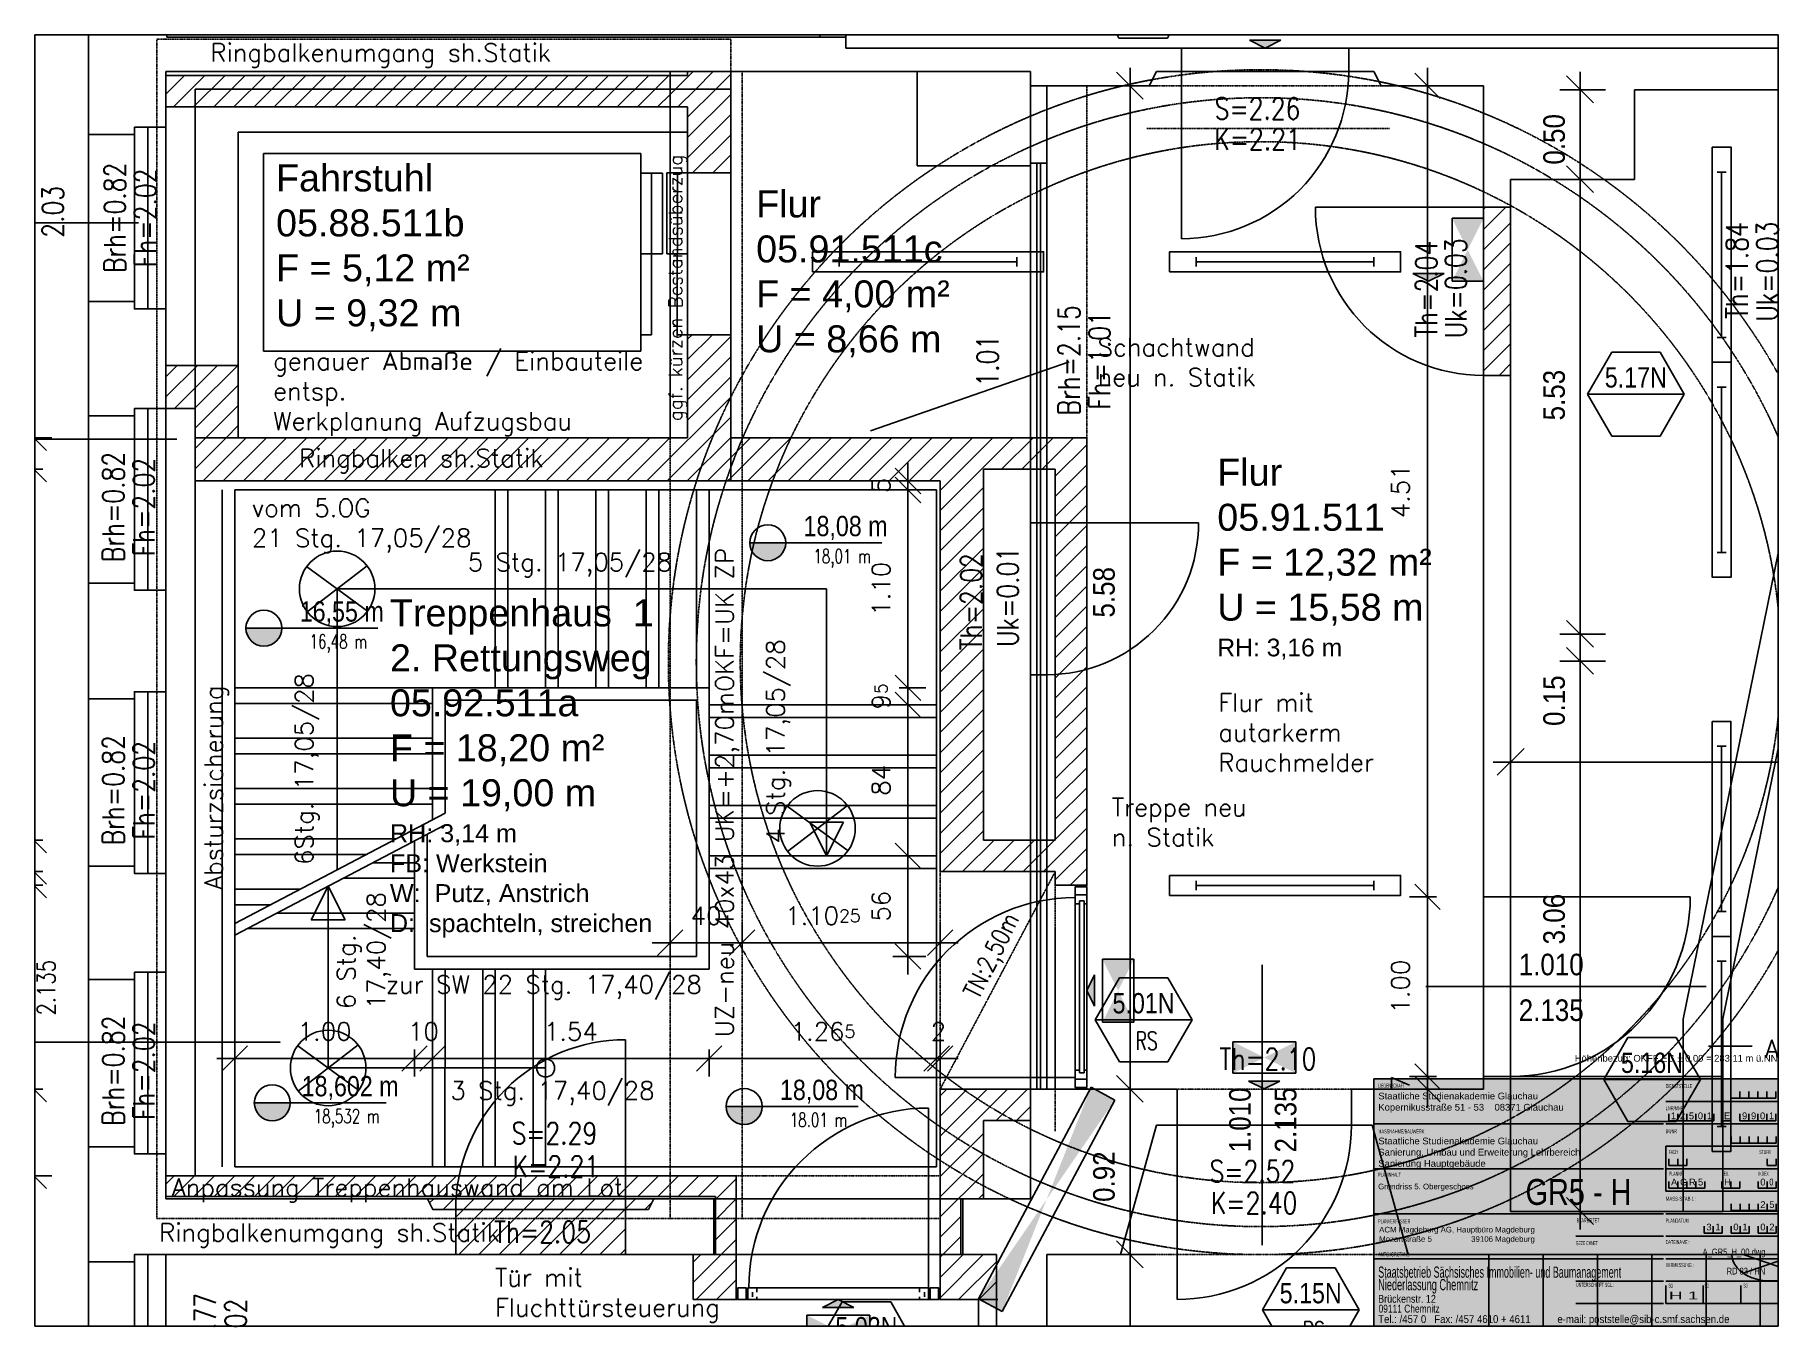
# Paper-space layout 'A3 1-25' of a CAD drawing. Header units: metres. Extents: x -102 to 286, y 1 to 288.
# The model-space entities are those that its viewports show. They can reach past a viewport. Long polylines and large blocks are cut down to what shows.
import ezdxf
from ezdxf.enums import TextEntityAlignment as Align

# ---------------------------------------------------------------- set-up
doc = ezdxf.new("R2010")
doc.units = ezdxf.units.M
doc.header["$LTSCALE"] = 0.03
for name, pattern in [('AUSGEZOGEN', [0]), ('DOT', [0]), ('GESTRICHELT', [9, 6, -3]), ('STRICHLINIE', [19.05, 12.7, -6.35])]:
    doc.linetypes.add(name, pattern=pattern)
doc.layers.get('0').update_dxf_attribs({"linetype": 'CONTINUOUS'})
doc.layers.get('Defpoints').update_dxf_attribs({"linetype": 'CONTINUOUS'})
for name, color, linetype in [('1_Plankopf', 7, 'CONTINUOUS'), ('A_abriss', 44, '_ABBRUCH'), ('A_ansicht', 9, 'CONTINUOUS'), ('A_Aufzug', 3, 'CONTINUOUS'), ('A_bemaßung', 2, 'CONTINUOUS'), ('A_BRANDSCHUTZ', 10, 'CONTINUOUS'), ('A_fenster', 7, 'CONTINUOUS'), ('A_höhen', 3, 'CONTINUOUS'), ('A_NR_TÜR', 1, 'CONTINUOUS'), ('A_schraffur', 10, 'CONTINUOUS'), ('A_text', 5, 'CONTINUOUS'), ('A_treppe', 3, 'CONTINUOUS'), ('A_TREPPE_NEU', 3, 'CONTINUOUS'), ('A_treppe_V2', 3, 'CONTINUOUS'), ('A_Tuer_neu', 1, 'CONTINUOUS'), ('A_Tuernummern', 1, 'CONTINUOUS'), ('A_TXT-TUER', 1, 'CONTINUOUS'), ('A_türen', 9, 'CONTINUOUS'), ('A_verdeckt', 8, 'STRICHLINIE'), ('A_wände', 6, 'CONTINUOUS'), ('A_WÄNDE_NEU', 6, 'CONTINUOUS'), ('CKMA0002', 2, 'CONTINUOUS'), ('E__DURCHBR', 2, 'CONTINUOUS'), ('E__LEUCHTEN', 6, 'AUSGEZOGEN'), ('E__VERSYS', 2, 'AUSGEZOGEN'), ('Z_Plankopf', 7, 'CONTINUOUS')]:
    doc.layers.add(name, color=color, linetype=linetype)
doc.styles.add('ARIAL', font='ARIAL.TTF')
doc.styles.add('ARIAL-F', font='ARIALBD.TTF', dxfattribs={"width": 0.8, "height": 1.15})
doc.styles.add('arial-n', font='ARIALN.TTF')
doc.styles.add('BOLDSIMP_FNT', font='TXT', dxfattribs={"height": 1})
doc.styles.add('NORM', font='simplex.shx', dxfattribs={"width": 0.7, "bigfont": 'bigfont.shx'})
doc.styles.add('PITSIMP8', font='PITSIMP8.SHX')
doc.styles.add('SIMPLEX', font='simplex.shx', dxfattribs={"height": 0.1})
doc.styles.get("Standard").update_dxf_attribs({"font": 'txt', "height": 1})
doc.linetypes.add('_ABBRUCH', pattern='A,25,[101,cadkon.shx,S=3.5,R=0,X=0,Y=0],25', length=50)
doc.dimstyles.get("Standard").update_dxf_attribs({"dimtxt": 0.18, "dimasz": 0.18, "dimexe": 0.18, "dimexo": 0.0625, "dimgap": 0.09, "dimtad": 0, "dimtih": 1, "dimtoh": 1, "dimzin": 0, "dimdsep": 46, "dimlunit": 3, "dimtxsty": 'Standard', "dimcen": 0.09, "dimadec": 0, "dimazin": 0, "dimtfac": 1, "dimtofl": 0, "dimtmove": 2, "dimatfit": 3, "dimfxl": 1, "dimtolj": 1, "dimtzin": 0, "dimarcsym": 0})

psp = doc.layouts.new('A3 1-25')

# ---------------------------------------------------------------- texts
at = {"layer": '1_Plankopf', "color": 7, "linetype": 'AUSGEZOGEN', "style": 'ARIAL'}
for s, height, width, p, p2 in [('LIEGENSCHAFT', 0.9, 0.619235, (196.87, 53.65), (202.84, 53.65)), ('DIENSTSTELLE', 0.9, 0.629517, (260.87, 53.55), (266.72, 53.55)), ('LNR/MNR', 0.9, 0.691361, (260.87, 48.64), (264.83, 48.64)), ('MASSNAHME/BAUWERK', 0.9, 0.694796, (196.87, 43.47), (207.16, 43.47)), ('BWNR', 0.9, 0.640413, (260.87, 43.52), (263.33, 43.52)), ('FACH', 0.9, 0.604807, (261.52, 38.91), (263.59, 38.91)), ('STUFE', 0.9, 0.626029, (281.68, 38.88), (284.26, 38.88)), ('PLANNR', 0.9, 0.629361, (261.58, 34.07), (264.79, 34.07)), ('TEIL', 0.9, 0.576231, (273.35, 34.07), (274.88, 34.07)), ('INDEX', 0.9, 0.593364, (281.48, 34.07), (283.76, 34.07)), ('PLANINHALT', 0.9, 0.645985, (196.87, 33.82), (201.88, 33.82)), ('MASS-STAB 1 :', 0.9, 0.755584, (260.87, 28.49), (267.68, 28.49)), ('PLANVERFASSER', 0.9, 0.655042, (196.87, 23.47), (204.01, 23.47)), ('BEARBEITET', 0.9, 0.647926, (241.02, 23.67), (246.09, 23.67)), ('PLANDATUM', 0.9, 0.657694, (260.87, 23.63), (265.97, 23.63)), ('GEZEICHNET', 0.9, 0.603475, (240.87, 18.62), (245.76, 18.62)), ('DATEINAME :', 0.9, 0.657232, (260.87, 18.84), (266.15, 18.84)), ('AMTSVORSTAND', 0.9, 0.667092, (196.87, 16.1), (203.86, 16.1)), ('Staatsbetrieb Sächsisches Immobilien- und Baumanagement', 2.5, 0.57205, (196.87, 11.37), (250.95, 11.37)), ('VERMESSUNG :', 0.9, 0.644129, (260.87, 13.75), (267.08, 13.75)), ('Niederlassung Chemnitz', 2.5, 0.584935, (196.87, 8.59), (219.13, 8.59)), ('UNTERSCHRIFT SGL.:', 0.9, 0.631829, (240.92, 9.34), (249.35, 9.34)), ('SG', 0.9, 0.544981, (261.48, 9.13), (262.47, 9.13)), ('H 1', 1.75, 1.71731, (261.57, 6.55), (268.11, 6.55)), ('SG', 0.9, 0.544981, (269.5, 9.17), (270.49, 9.17)), ('SG', 0.9, 0.544981, (278.12, 9.17), (279.11, 9.17)), ('Brückenstr. 12', 1.75, 0.814198, (196.87, 5.81), (209.7, 5.81)), ('09111 Chemnitz', 1.75, 0.763439, (196.96, 3.62), (210.55, 3.62)), ('Tel.: /457 0   Fax: /457 4610 + 4611          e-mail: poststelle%%064sib-c.smf.sachsen.de', 1.75, 0.874519, (196.87, 1.29), (275.04, 1.29))]:
    psp.add_text(s, height=height, dxfattribs=dict(at, width=width)).set_placement(p, p2, align=Align.FIT)
at = {"layer": '1_Plankopf', "linetype": 'AUSGEZOGEN', "style": 'ARIAL', "width": 0.8}
psp.add_text('GR5 - H', height=5.75, dxfattribs=at).set_placement((229.66, 27.58))
at = {"layer": '1_Plankopf', "color": 7, "linetype": 'AUSGEZOGEN', "style": 'ARIAL', "width": 0.8}
for s, p in [('A_GR5_H_00.dwg', (283.04, 16.36)), ('RD 83 / HN', (282.98, 12.09))]:
    psp.add_text(s, height=1.5, dxfattribs=at).set_placement(p, align=Align.RIGHT)
at = {"layer": '1_Plankopf', "insert": (240.61, 60.95), "char_height": 1.5, "width": 57.55, "attachment_point": 1, "style": 'ARIAL'}
psp.add_mtext('Höhenbezug: OKFF EG ± 0.00 = 283.11 m ü.NN', dxfattribs=at)
at = {"layer": '1_Plankopf', "linetype": 'Continuous', "char_height": 1.5, "attachment_point": 1}
for s, insert, width in [('{\\fArial|b0|i0|c0|p34;Staatliche Studienakademie Glauchau\\PKopernikusstraße 51 - 53    08371 Glauchau}', (196.91, 52.55), 62.0135), ('\\fArial|b0|i0|c0|p34;1', (262.01, 48.14), 2), ('{\\fArial|b0|i0|c0|p34;2}', (264, 48.14), 2), ('\\fArial|b0|i0|c0|p34;5', (266, 48.14), 2), ('\\fArial|b0|i0|c0|p34;0', (268, 48.14), 2), ('\\fArial|b0|i0|c0|p34;1', (270, 48.14), 2), ('\\fArial|b0|i0|c0|p34;E', (273.82, 48.14), 2), ('\\fArial|b0|i0|c0|p34;9', (277.83, 48.14), 2), ('\\fArial|b0|i0|c0|p34;9', (279.83, 48.14), 2), ('\\fArial|b0|i0|c0|p34;0', (281.83, 48.14), 2), ('\\fArial|b0|i0|c0|p34;1', (283.83, 48.14), 2), ('\\fArial|b0|i0|c0|p34;Staatliche Studienakademie Glauchau\\PSanierung, Umbau und Erweiterung Lehrbereich\\PSanierung Hauptgebäude', (196.91, 42.55), 62.0135), ('{\\fArial|b0|i0|c0|p34;2}', (281.9, 28.4), 2), ('{\\fArial|b0|i0|c0|p34;5}', (283.9, 28.4), 2), ('\\fArial|b0|i0|c0|p34;3', (269.9, 23.4), 2), ('\\fArial|b0|i0|c0|p34;1', (271.9, 23.4), 2), ('\\fArial|b0|i0|c0|p34;0', (275.9, 23.4), 2), ('{\\fArial|b0|i0|c0|p34;1}', (277.9, 23.4), 2), ('{\\fArial|b0|i0|c0|p34;0}', (281.9, 23.4), 2), ('\\fArial|b0|i0|c0|p34;2', (283.9, 23.4), 2)]:
    psp.add_mtext(s, dxfattribs=dict(at, insert=insert, width=width))
at = {"layer": '1_Plankopf', "insert": (196.85, 32.29), "char_height": 1.25, "width": 43.11, "attachment_point": 1}
psp.add_mtext('\\fArial|b0|i0|c0|p34;Grundriss 5. Obergeschoss', dxfattribs=at)
at = {"layer": '1_Plankopf', "linetype": 'Continuous', "char_height": 1.5, "width": 2, "attachment_point": 1}
for s, insert, style in [('A', (262.04, 33.4), 'ARIAL'), ('G', (264.04, 33.4), 'ARIAL'), ('R', (266.04, 33.4), 'ARIAL'), ('5', (268.04, 33.4), 'ARIAL'), ('H', (273.84, 33.4), 'ARIAL'), ('{\\fArial|b0|i0|c0|p34;0}', (281.9, 33.4), 'ARIAL'), ('\\fArial|b0|i0|c0|p34;0', (283.9, 33.4), 'ARIAL-F')]:
    psp.add_mtext(s, dxfattribs=dict(at, insert=insert, style=style))

msp = doc.modelspace()

# ---------------------------------------------------------------- texts
at = {"layer": 'A_abriss', "ltscale": 0.3, "style": 'SIMPLEX', "width": 0.8}
for s, p in [('Th=1.84', (164.70156, -310.53362)), ('Uk=0.03', (164.86948, -310.53899)), ('Th=2.04', (162.97307, -310.63719)), ('Uk=0.03', (163.13707, -310.63194)), ('Brh=2.15', (160.98504, -311.03243)), ('Fh=1.01', (161.15504, -311.03243)), ('1.01', (160.53215, -311.03508)), ('Th=2.02', (160.44075, -312.37523)), ('Uk=0.01', (160.64501, -312.34778))]:
    msp.add_text(s, height=0.12, rotation=90, dxfattribs=at).set_placement(p, align=Align.MIDDLE_CENTER)
for s, p in [('S=2.29', (158.12211, -315.33198)), ('K=2.21', (158.13055, -315.51646)), ('Th=2.05', (158.05581, -315.88109))]:
    msp.add_text(s, height=0.12, dxfattribs=at).set_placement(p, align=Align.MIDDLE_CENTER)
at = {"layer": 'A_bemaßung', "color": 7, "linetype": 'Continuous', "style": 'BOLDSIMP_FNT', "width": 0.9}
for s, p in [('0.50', (163.77966, -309.94427)), ('5.53', (163.77966, -311.36692)), ('5.58', (161.27539, -312.46347)), ('0.15', (163.77966, -313.06625)), ('3.06', (163.77966, -314.2814)), ('0.92', (161.27539, -315.71346))]:
    msp.add_text(s, height=0.12, rotation=90, dxfattribs=at).set_placement(p, align=Align.BOTTOM_LEFT)
at = {"layer": 'A_bemaßung', "color": 7, "linetype": 'DOT', "style": 'BOLDSIMP_FNT', "width": 0.9}
for s, p in [('1.010', (163.48709, -314.48913)), ('2.135', (163.48709, -314.74333))]:
    msp.add_text(s, height=0.12, dxfattribs=at).set_placement(p, align=Align.BOTTOM_LEFT)
for s, p in [('1.010', (162.03192, -315.43845)), ('2.135', (162.28611, -315.43845))]:
    msp.add_text(s, height=0.12, rotation=90, dxfattribs=at).set_placement(p, align=Align.BOTTOM_LEFT)
at = {"layer": 'A_bemaßung', "color": 7, "linetype": 'Continuous', "style": 'BOLDSIMP_FNT', "width": 0.9}
for s, p in [('4.62', (158.10401, -316.60901)), ('7.24', (162.69948, -316.5911))]:
    msp.add_text(s, height=0.12, dxfattribs=at).set_placement(p, align=Align.BOTTOM_LEFT)
at = {"layer": 'A_BRANDSCHUTZ', "insert": (161.81614, -312.8858), "char_height": 0.1, "width": 1.1158, "attachment_point": 1, "style": 'SIMPLEX'}
msp.add_mtext('Flur mit autarkerm Rauchmelder', dxfattribs=at)
at = {"layer": 'A_BRANDSCHUTZ', "linetype": 'Continuous', "insert": (157.79152, -316.08394), "char_height": 0.1, "width": 1.6497, "attachment_point": 1, "style": 'SIMPLEX'}
msp.add_mtext('Tür mit Fluchttürsteuerung', dxfattribs=at)
at = {"layer": 'A_höhen', "linetype": 'Continuous', "style": 'SIMPLEX', "width": 0.8}
for s, p in [('S=2.26', (162.03388, -309.63256)), ('K=2.21', (162.03388, -309.80256)), ('Th=2.10', (162.09197, -314.91922)), ('S=2.52', (162.0052, -315.543)), ('K=2.40', (162.01484, -315.72004))]:
    msp.add_text(s, height=0.12, dxfattribs=at).set_placement(p, align=Align.MIDDLE_CENTER)
for s, p in [('Brh=0.82', (155.67695, -310.24013)), ('Fh=2.02', (155.84696, -310.24013)), ('2.03', (155.33186, -310.20683)), ('Brh=0.82', (155.6683, -311.84856)), ('Fh=2.02', (155.83831, -311.84856)), ('Brh=0.82', (155.6683, -313.42354)), ('Fh=2.02', (155.83831, -313.42354)), ('Brh=0.82', (155.6683, -314.98353)), ('Fh=2.02', (155.83831, -314.98353)), ('Brh=0.77', (156.17968, -316.52552)), ('Fh=2.02', (156.34969, -316.52552)), ('2.03', (155.31031, -316.55613))]:
    msp.add_text(s, height=0.12, rotation=90, dxfattribs=at).set_placement(p, align=Align.MIDDLE_CENTER)
at = {"layer": 'A_text', "linetype": 'Continuous', "style": 'SIMPLEX', "width": 0.8}
msp.add_text('TN:2,50m', height=0.1, rotation=63.474232, dxfattribs=at).set_placement((160.55171, -314.3425), align=Align.MIDDLE_CENTER)
at = {"layer": 'A_text', "linetype": 'Continuous', "char_height": 0.1, "attachment_point": 1, "style": 'SIMPLEX'}
for s, insert, width in [('Ringbalkenumgang sh.Statik', (156.20887, -309.27129), 3.3134309), ('\\Fsimplex.shx;Schachtwand neu n. Statik', (161.14437, -310.90979), 1), ('genauer Abmaße / Einbauteile entsp.\\PWerkplanung Aufzugsbau', (156.55771, -310.98691), 2.3469628), ('Ringbalken sh.Statik', (156.70269, -311.52649), 3.3134), ('\\Fsimplex.shx;Treppe neu n. Statik', (161.2233, -313.46831), 1), ('Abbruch Wand', (164.8567, -314.8116), 1), ('Anpassung Treppenhauswand am Lot', (155.99412, -315.58247), 3.3134), ('Ringbalkenumgang sh.Statik', (155.92373, -315.83372), 3.3134309)]:
    msp.add_mtext(s, dxfattribs=dict(at, insert=insert, width=width))
at = {"layer": 'A_text', "linetype": 'Continuous', "char_height": 0.15, "width": 6.6459, "attachment_point": 1}
for s, insert in [('\\fArial|b0|i0|c0|p34;Fahrstuhl\\P05.88.511b\\PF = 5,12 m² \\PU = 9,32 m', (156.57389, -309.94343)), ('{\\fArial|b0|i0|c0|p34;Flur\\P05.91.511c\\PF = 4,00 m²\\PU = 8,66 m}', (159.24467, -310.0881)), ('{\\fArial|b0|i0|c0|p34;Flur\\P05.91.511\\PF = 12,32 m²\\PU = 15,58 m\\P\\H0.656x;RH: 3,16 m}', (161.81, -311.58054)), ('{\\fArial|b0|i0|c0|p34;Treppenhaus  1\\P2. Rettungsweg\\P05.92.511a\\PF = 18,20 m²\\PU = 19,00 m\\P\\H0.6667x;RH: 3,14 m\\PFB: Werkstein \\PW:  Putz, Anstrich\\PD:  spachteln, streichen}', (157.20743, -312.36264))]:
    msp.add_mtext(s, dxfattribs=dict(at, insert=insert))
at = {"layer": 'A_text', "linetype": 'Continuous', "attachment_point": 1, "rotation": 90, "style": 'SIMPLEX'}
for s, insert, char_height, width in [('ggf. kürzen Bestandsüberzug', (158.75857, -311.37027), 0.075, 1.76025), ('UZ-neu 40x43 UK=+2,70mOKF=UK ZP', (159.0194, -314.79729), 0.1, 3.2651252), ('Absturzsicherung', (156.17634, -313.97701), 0.1, 3.3134)]:
    msp.add_mtext(s, dxfattribs=dict(at, insert=insert, char_height=char_height, width=width))
at = {"layer": 'A_TREPPE_NEU', "color": 1, "linetype": 'Continuous', "char_height": 0.1, "attachment_point": 1, "style": 'SIMPLEX'}
for s, insert, width in [('vom 5.OG\\P21 Stg. 17,05/28', (156.43931, -311.80392), 1.6932), ('5 Stg. 17,05/28', (157.64101, -312.10464), 1.6932), ('zur SW 22 Stg. 17,40/28', (157.18535, -314.45438), 2.3854804), ('3 Stg. 17,40/28', (157.54375, -315.04428), 1.6932)]:
    msp.add_mtext(s, dxfattribs=dict(at, insert=insert, width=width))
at = {"layer": 'A_TREPPE_NEU', "color": 1, "linetype": 'Continuous', "char_height": 0.1, "width": 1.6932, "attachment_point": 1, "rotation": 90, "style": 'SIMPLEX'}
for s, insert in [('4 Stg. 17,05/28', (159.30265, -313.72041)), ('6 Stg. \\P17,40/28', (156.91439, -314.64179))]:
    msp.add_mtext(s, dxfattribs=dict(at, insert=insert))
at = {"layer": 'A_treppe_V2', "color": 1, "linetype": 'Continuous', "insert": (156.68034, -313.83943), "char_height": 0.1, "width": 1.6932, "attachment_point": 1, "rotation": 90, "style": 'SIMPLEX'}
msp.add_mtext('6Stg. 17,05/28', dxfattribs=at)
at = {"layer": 'CKMA0002', "color": 3, "style": 'SIMPLEX', "width": 0.8}
msp.add_text('2.135', height=0.1, rotation=90, dxfattribs=at).set_placement((155.29554, -314.5221), align=Align.MIDDLE_CENTER)

# ---------------------------------------------------------------- blocks, each defined once
blk = doc.blocks.new('A$C699961ED')
at = {"layer": '1_Plankopf', "linetype": 'Continuous', "insert": (1.65, 8.43), "char_height": 2.5, "width": 81.002, "attachment_point": 1}
blk.add_mtext('\\fArial|b0|i0|c0|p34;ACM Magdeburg AG, Hauptbüro Magdeburg\\PMozartstraße 5                  39106 Magdeburg', dxfattribs=at)
blk = doc.blocks.new('SLASH1')
at = {"layer": 'A_bemaßung', "color": 2, "linetype": 'Continuous'}
for p, q in [((0, -0.14068), (0, 0.11466)), ((0.07663, 0.07663), (-0.07319, -0.07319))]:
    blk.add_line(p, q, dxfattribs=at)
blk = doc.blocks.new('Aufzug')
at = {"layer": 'A_Aufzug', "color": 1, "linetype": 'GESTRICHELT'}
for p, q in [((2.74, 0.24), (-0.24, 0.24)), ((-0.24, 0.24), (-0.24, -1.94)), ((2.74, 0.03), (2.74, 0.24))]:
    blk.add_line(p, q, dxfattribs=at)
at = {"layer": 'A_Aufzug', "linetype": 'Continuous'}
for p, q in [((2.5, 0), (0, 0)), ((0, 0), (0, -1.7)), ((2.5, -1.7), (2.5, 0)), ((2.74, -1.94), (2.74, 0.03)), ((2.2395, -0.1186), (0.1395, -0.1186)), ((0.1395, -0.1186), (0.1395, -1.2186)), ((2.2395, -1.2186), (2.2395, -0.1186)), ((2.2995, -0.2274), (2.2395, -0.2274)), ((2.2995, -0.2274), (2.2995, -0.6774)), ((2.3595, -0.2274), (2.2995, -0.2274)), ((2.3595, -0.6774), (2.3595, -0.2274)), ((2.3834, -0.2266), (2.3834, -0.6766)), ((2.4434, -0.2266), (2.3834, -0.2266)), ((2.4434, -0.6766), (2.4434, -0.2266)), ((2.4435, -0.2266), (2.5, -0.2266)), ((2.74, -0.2266), (2.5, -0.2266)), ((2.2995, -0.6774), (2.2395, -0.6774)), ((2.2395, -0.6774), (2.2395, -1.1276)), ((2.2995, -1.1276), (2.2995, -0.6774)), ((2.2995, -0.6774), (2.3595, -0.6774)), ((2.3834, -0.6766), (2.4434, -0.6766)), ((2.4414, -0.6766), (2.4414, -1.1266)), ((2.5, -0.6766), (2.4434, -0.6766)), ((2.2395, -1.1276), (2.2995, -1.1276)), ((2.4414, -1.1266), (2.5, -1.1266)), ((2.5, -1.1266), (2.74, -1.1266)), ((0.1395, -1.2186), (2.2395, -1.2186)), ((0, -1.7), (2.5, -1.7)), ((-0.24, -1.94), (2.74, -1.94))]:
    blk.add_line(p, q, dxfattribs=at)
blk = doc.blocks.new('DIMCROSS')
at = {"color": 0, "linetype": 'ByBlock'}
blk.add_line((-1, 0), (1, 0), dxfattribs=at)
at = {"linetype": 'ByBlock'}
blk.add_line((-0.707107, -0.707107), (0.707107, 0.707107), dxfattribs=at)
blk = doc.blocks.new('*D16')
at = {"layer": 'CKMA0002', "color": 1, "lineweight": -2}
for p, q in [((156.1236, -308.7727), (156.1236, -308.5727)), ((156.3637, -308.7227), (156.3637, -308.5727)), ((156.1236, -308.6727), (156.1236, -308.6727)), ((156.1236, -308.6727), (156.1236, -308.6727))]:
    blk.add_line(p, q, dxfattribs=at)
at = {"layer": 'Defpoints', "color": 0}
for p in [(156.3637, -308.6727), (156.3637, -310.6137), (156.1236, -310.6637)]:
    blk.add_point(p, dxfattribs=at)
at = {"layer": 'CKMA0002', "color": 1, "lineweight": -2, "xscale": 0.1, "yscale": 0.1, "zscale": 0.1}
blk.add_blockref('DIMCROSS', (156.1236, -308.6727), dxfattribs=at)
at = {"layer": 'CKMA0002', "color": 1, "lineweight": -2, "xscale": 0.1, "yscale": 0.1, "zscale": 0.1, "rotation": 180}
blk.add_blockref('DIMCROSS', (156.3637, -308.6727), dxfattribs=at)
at = {"layer": 'CKMA0002', "color": 3, "insert": (156.2437, -308.5727), "char_height": 0.1, "attachment_point": 5, "style": 'SIMPLEX'}
blk.add_mtext('\\A1;24{\\A1\\H0.7x\\S;}', dxfattribs=at)
blk = doc.blocks.new('*D17')
at = {"layer": 'CKMA0002', "color": 1, "lineweight": -2}
for p, q in [((158.8637, -308.7227), (158.8637, -308.5727)), ((156.4637, -308.6727), (158.7637, -308.6727))]:
    blk.add_line(p, q, dxfattribs=at)
at = {"layer": 'Defpoints', "color": 0}
for p in [(158.8637, -308.6727), (158.8637, -309.9057), (156.3637, -310.6137)]:
    blk.add_point(p, dxfattribs=at)
at = {"layer": 'CKMA0002', "color": 1, "lineweight": -2, "xscale": 0.1, "yscale": 0.1, "zscale": 0.1, "rotation": 180}
blk.add_blockref('DIMCROSS', (156.3637, -308.6727), dxfattribs=at)
at = {"layer": 'CKMA0002', "color": 1, "lineweight": -2, "xscale": 0.1, "yscale": 0.1, "zscale": 0.1}
blk.add_blockref('DIMCROSS', (158.8637, -308.6727), dxfattribs=at)
at = {"layer": 'CKMA0002', "color": 3, "insert": (157.6137, -308.5727), "char_height": 0.1, "attachment_point": 5, "style": 'SIMPLEX'}
blk.add_mtext('\\A1;2.50{\\A1\\H0.7x\\S;}', dxfattribs=at)
blk = doc.blocks.new('*D18')
at = {"layer": 'CKMA0002', "color": 1, "lineweight": -2}
for p, q in [((159.1037, -308.7227), (159.1037, -308.5727)), ((158.7637, -308.6727), (158.6637, -308.6727)), ((159.2037, -308.6727), (159.3037, -308.6727))]:
    blk.add_line(p, q, dxfattribs=at)
at = {"layer": 'Defpoints', "color": 0}
for p in [(159.1037, -308.6727), (159.1037, -309.778), (158.8637, -309.9057)]:
    blk.add_point(p, dxfattribs=at)
at = {"layer": 'CKMA0002', "color": 1, "lineweight": -2, "xscale": 0.1, "yscale": 0.1, "zscale": 0.1}
blk.add_blockref('DIMCROSS', (158.8637, -308.6727), dxfattribs=at)
at = {"layer": 'CKMA0002', "color": 1, "lineweight": -2, "xscale": 0.1, "yscale": 0.1, "zscale": 0.1, "rotation": 180}
blk.add_blockref('DIMCROSS', (159.1037, -308.6727), dxfattribs=at)
at = {"layer": 'CKMA0002', "color": 3, "insert": (158.9837, -308.5727), "char_height": 0.1, "attachment_point": 5, "style": 'SIMPLEX'}
blk.add_mtext('\\A1;24{\\A1\\H0.7x\\S;}', dxfattribs=at)
blk = doc.blocks.new('*D19')
at = {"layer": 'CKMA0002', "color": 1, "lineweight": -2}
for p, q in [((161.0837, -308.7227), (161.0837, -308.5727)), ((159.2037, -308.6727), (160.9837, -308.6727))]:
    blk.add_line(p, q, dxfattribs=at)
at = {"layer": 'Defpoints', "color": 0}
for p in [(161.0837, -308.6727), (159.1037, -309.778), (161.0837, -311.4637)]:
    blk.add_point(p, dxfattribs=at)
at = {"layer": 'CKMA0002', "color": 1, "lineweight": -2, "xscale": 0.1, "yscale": 0.1, "zscale": 0.1, "rotation": 180}
blk.add_blockref('DIMCROSS', (159.1037, -308.6727), dxfattribs=at)
at = {"layer": 'CKMA0002', "color": 1, "lineweight": -2, "xscale": 0.1, "yscale": 0.1, "zscale": 0.1}
blk.add_blockref('DIMCROSS', (161.0837, -308.6727), dxfattribs=at)
at = {"layer": 'CKMA0002', "color": 3, "insert": (160.0937, -308.5727), "char_height": 0.1, "attachment_point": 5, "style": 'SIMPLEX'}
blk.add_mtext('\\A1;1.98{\\A1\\H0.7x\\S;}', dxfattribs=at)
blk = doc.blocks.new('*D20')
at = {"layer": 'CKMA0002', "color": 1, "lineweight": -2}
for p, q in [((163.2911, -308.7727), (163.2911, -308.5727)), ((161.1837, -308.6727), (163.1911, -308.6727))]:
    blk.add_line(p, q, dxfattribs=at)
at = {"layer": 'Defpoints', "color": 0}
for p in [(163.2911, -308.6727), (161.0837, -311.4637), (163.2911, -311.4637)]:
    blk.add_point(p, dxfattribs=at)
at = {"layer": 'CKMA0002', "color": 1, "lineweight": -2, "xscale": 0.1, "yscale": 0.1, "zscale": 0.1, "rotation": 180}
blk.add_blockref('DIMCROSS', (161.0837, -308.6727), dxfattribs=at)
at = {"layer": 'CKMA0002', "color": 1, "lineweight": -2, "xscale": 0.1, "yscale": 0.1, "zscale": 0.1}
blk.add_blockref('DIMCROSS', (163.2911, -308.6727), dxfattribs=at)
at = {"layer": 'CKMA0002', "color": 3, "insert": (162.1874, -308.5727), "char_height": 0.1, "attachment_point": 5, "style": 'SIMPLEX'}
blk.add_mtext('\\A1;2.20{\\A1\\H0.7x\\S75;}', dxfattribs=at)
blk = doc.blocks.new('*D21')
at = {"layer": 'CKMA0002', "color": 1, "lineweight": -2}
for p, q in [((155.5312, -308.4975), (155.5312, -308.2975)), ((155.9612, -308.4475), (155.9612, -308.2975)), ((155.6312, -308.3975), (155.8612, -308.3975))]:
    blk.add_line(p, q, dxfattribs=at)
at = {"layer": 'Defpoints', "color": 0}
for p in [(155.9612, -308.3975), (155.5312, -312.6439), (155.9612, -312.5939)]:
    blk.add_point(p, dxfattribs=at)
at = {"layer": 'CKMA0002', "color": 1, "lineweight": -2, "xscale": 0.1, "yscale": 0.1, "zscale": 0.1, "rotation": 180}
blk.add_blockref('DIMCROSS', (155.5312, -308.3975), dxfattribs=at)
at = {"layer": 'CKMA0002', "color": 1, "lineweight": -2, "xscale": 0.1, "yscale": 0.1, "zscale": 0.1}
blk.add_blockref('DIMCROSS', (155.9612, -308.3975), dxfattribs=at)
at = {"layer": 'CKMA0002', "color": 3, "insert": (155.7462, -308.2975), "char_height": 0.1, "attachment_point": 5, "style": 'SIMPLEX'}
blk.add_mtext('\\A1;43{\\A1\\H0.7x\\S;}', dxfattribs=at)
blk = doc.blocks.new('*D22')
at = {"layer": 'CKMA0002', "color": 1, "lineweight": -2}
for p, q in [((160.2687, -308.4475), (160.2687, -308.2975)), ((156.0612, -308.3975), (160.1687, -308.3975))]:
    blk.add_line(p, q, dxfattribs=at)
at = {"layer": 'Defpoints', "color": 0}
for p in [(160.2687, -308.3975), (155.9612, -312.5939), (160.2687, -312.5939)]:
    blk.add_point(p, dxfattribs=at)
at = {"layer": 'CKMA0002', "color": 1, "lineweight": -2, "xscale": 0.1, "yscale": 0.1, "zscale": 0.1, "rotation": 180}
blk.add_blockref('DIMCROSS', (155.9612, -308.3975), dxfattribs=at)
at = {"layer": 'CKMA0002', "color": 1, "lineweight": -2, "xscale": 0.1, "yscale": 0.1, "zscale": 0.1}
blk.add_blockref('DIMCROSS', (160.2687, -308.3975), dxfattribs=at)
at = {"layer": 'CKMA0002', "color": 3, "insert": (158.1149, -308.2975), "char_height": 0.1, "attachment_point": 5, "style": 'SIMPLEX'}
blk.add_mtext('\\A1;4.30{\\A1\\H0.7x\\S75;}', dxfattribs=at)
blk = doc.blocks.new('*D23')
at = {"layer": 'CKMA0002', "color": 1, "lineweight": -2}
for p, q in [((160.5087, -308.4475), (160.5087, -308.2975)), ((160.1687, -308.3975), (160.0687, -308.3975)), ((160.6087, -308.3975), (160.7087, -308.3975))]:
    blk.add_line(p, q, dxfattribs=at)
at = {"layer": 'Defpoints', "color": 0}
for p in [(160.5087, -308.3975), (160.2687, -312.5939), (160.5087, -312.67)]:
    blk.add_point(p, dxfattribs=at)
at = {"layer": 'CKMA0002', "color": 1, "lineweight": -2, "xscale": 0.1, "yscale": 0.1, "zscale": 0.1}
blk.add_blockref('DIMCROSS', (160.2687, -308.3975), dxfattribs=at)
at = {"layer": 'CKMA0002', "color": 1, "lineweight": -2, "xscale": 0.1, "yscale": 0.1, "zscale": 0.1, "rotation": 180}
blk.add_blockref('DIMCROSS', (160.5087, -308.3975), dxfattribs=at)
at = {"layer": 'CKMA0002', "color": 3, "insert": (160.3887, -308.2975), "char_height": 0.1, "attachment_point": 5, "style": 'SIMPLEX'}
blk.add_mtext('\\A1;24{\\A1\\H0.7x\\S;}', dxfattribs=at)
blk = doc.blocks.new('*D24')
at = {"layer": 'CKMA0002', "color": 1, "lineweight": -2}
for p, q in [((160.9087, -308.4475), (160.9087, -308.2975)), ((160.6087, -308.3975), (160.8087, -308.3975))]:
    blk.add_line(p, q, dxfattribs=at)
at = {"layer": 'Defpoints', "color": 0}
for p in [(160.9087, -308.3975), (160.5087, -312.67), (160.9087, -312.67)]:
    blk.add_point(p, dxfattribs=at)
at = {"layer": 'CKMA0002', "color": 1, "lineweight": -2, "xscale": 0.1, "yscale": 0.1, "zscale": 0.1, "rotation": 180}
blk.add_blockref('DIMCROSS', (160.5087, -308.3975), dxfattribs=at)
at = {"layer": 'CKMA0002', "color": 1, "lineweight": -2, "xscale": 0.1, "yscale": 0.1, "zscale": 0.1}
blk.add_blockref('DIMCROSS', (160.9087, -308.3975), dxfattribs=at)
at = {"layer": 'CKMA0002', "color": 3, "insert": (160.7087, -308.2975), "char_height": 0.1, "attachment_point": 5, "style": 'SIMPLEX'}
blk.add_mtext('\\A1;40{\\A1\\H0.7x\\S;}', dxfattribs=at)
blk = doc.blocks.new('*D25')
at = {"layer": 'CKMA0002', "color": 1, "lineweight": -2}
for p, q in [((161.0837, -308.4475), (161.0837, -308.2975)), ((160.8087, -308.3975), (160.7087, -308.3975)), ((161.1837, -308.3975), (161.2837, -308.3975))]:
    blk.add_line(p, q, dxfattribs=at)
at = {"layer": 'Defpoints', "color": 0}
for p in [(161.0837, -308.3975), (160.9087, -312.67), (161.0837, -312.67)]:
    blk.add_point(p, dxfattribs=at)
at = {"layer": 'CKMA0002', "color": 1, "lineweight": -2, "xscale": 0.1, "yscale": 0.1, "zscale": 0.1}
blk.add_blockref('DIMCROSS', (160.9087, -308.3975), dxfattribs=at)
at = {"layer": 'CKMA0002', "color": 1, "lineweight": -2, "xscale": 0.1, "yscale": 0.1, "zscale": 0.1, "rotation": 180}
blk.add_blockref('DIMCROSS', (161.0837, -308.3975), dxfattribs=at)
at = {"layer": 'CKMA0002', "color": 3, "insert": (160.9962, -308.2975), "char_height": 0.1, "attachment_point": 5, "style": 'SIMPLEX'}
blk.add_mtext('\\A1;17{\\A1\\H0.7x\\S5;}', dxfattribs=at)
blk = doc.blocks.new('*D26')
at = {"layer": 'CKMA0002', "color": 1, "lineweight": -2}
for p, q in [((163.2911, -308.4975), (163.2911, -308.2975)), ((161.1837, -308.3975), (163.1911, -308.3975))]:
    blk.add_line(p, q, dxfattribs=at)
at = {"layer": 'Defpoints', "color": 0}
for p in [(163.2911, -308.3975), (161.0837, -312.67), (163.2911, -312.6309)]:
    blk.add_point(p, dxfattribs=at)
at = {"layer": 'CKMA0002', "color": 1, "lineweight": -2, "xscale": 0.1, "yscale": 0.1, "zscale": 0.1, "rotation": 180}
blk.add_blockref('DIMCROSS', (161.0837, -308.3975), dxfattribs=at)
at = {"layer": 'CKMA0002', "color": 1, "lineweight": -2, "xscale": 0.1, "yscale": 0.1, "zscale": 0.1}
blk.add_blockref('DIMCROSS', (163.2911, -308.3975), dxfattribs=at)
at = {"layer": 'CKMA0002', "color": 3, "insert": (162.1874, -308.2975), "char_height": 0.1, "attachment_point": 5, "style": 'SIMPLEX'}
blk.add_mtext('\\A1;2.20{\\A1\\H0.7x\\S75;}', dxfattribs=at)
blk = doc.blocks.new('*D27')
at = {"layer": 'CKMA0002', "color": 1, "lineweight": -2}
for p, q in [((158.8937, -316.991), (158.8937, -317.191)), ((158.8937, -317.091), (158.8937, -317.091)), ((158.8937, -317.091), (158.8937, -317.091)), ((159.1337, -317.041), (159.1337, -317.191))]:
    blk.add_line(p, q, dxfattribs=at)
at = {"layer": 'Defpoints', "color": 0}
for p in [(158.8937, -316.0814), (159.1337, -316.1314), (159.1337, -317.091)]:
    blk.add_point(p, dxfattribs=at)
at = {"layer": 'CKMA0002', "color": 1, "lineweight": -2, "xscale": 0.1, "yscale": 0.1, "zscale": 0.1}
blk.add_blockref('DIMCROSS', (158.8937, -317.091), dxfattribs=at)
at = {"layer": 'CKMA0002', "color": 1, "lineweight": -2, "xscale": 0.1, "yscale": 0.1, "zscale": 0.1, "rotation": 180}
blk.add_blockref('DIMCROSS', (159.1337, -317.091), dxfattribs=at)
at = {"layer": 'CKMA0002', "color": 3, "insert": (159.0137, -316.991), "char_height": 0.1, "attachment_point": 5, "style": 'SIMPLEX'}
blk.add_mtext('\\A1;24{\\A1\\H0.7x\\S;}', dxfattribs=at)
blk = doc.blocks.new('*D28')
at = {"layer": 'CKMA0002', "color": 1, "lineweight": -2}
for p, q in [((159.2337, -317.091), (160.1687, -317.091)), ((160.2687, -317.041), (160.2687, -317.191))]:
    blk.add_line(p, q, dxfattribs=at)
at = {"layer": 'Defpoints', "color": 0}
for p in [(159.1337, -316.1314), (160.2687, -316.1339), (160.2687, -317.091)]:
    blk.add_point(p, dxfattribs=at)
at = {"layer": 'CKMA0002', "color": 1, "lineweight": -2, "xscale": 0.1, "yscale": 0.1, "zscale": 0.1, "rotation": 180}
blk.add_blockref('DIMCROSS', (159.1337, -317.091), dxfattribs=at)
at = {"layer": 'CKMA0002', "color": 1, "lineweight": -2, "xscale": 0.1, "yscale": 0.1, "zscale": 0.1}
blk.add_blockref('DIMCROSS', (160.2687, -317.091), dxfattribs=at)
at = {"layer": 'CKMA0002', "color": 3, "insert": (159.7012, -316.991), "char_height": 0.1, "attachment_point": 5, "style": 'SIMPLEX'}
blk.add_mtext('\\A1;1.13{\\A1\\H0.7x\\S5;}', dxfattribs=at)
blk = doc.blocks.new('*D29')
at = {"layer": 'CKMA0002', "color": 1, "lineweight": -2}
for p, q in [((160.1687, -317.091), (160.0687, -317.091)), ((160.5811, -317.041), (160.5811, -317.191)), ((160.6811, -317.091), (160.7811, -317.091))]:
    blk.add_line(p, q, dxfattribs=at)
at = {"layer": 'Defpoints', "color": 0}
for p in [(160.2687, -316.1339), (160.5811, -316.1339), (160.5811, -317.091)]:
    blk.add_point(p, dxfattribs=at)
at = {"layer": 'CKMA0002', "color": 1, "lineweight": -2, "xscale": 0.1, "yscale": 0.1, "zscale": 0.1}
blk.add_blockref('DIMCROSS', (160.2687, -317.091), dxfattribs=at)
at = {"layer": 'CKMA0002', "color": 1, "lineweight": -2, "xscale": 0.1, "yscale": 0.1, "zscale": 0.1, "rotation": 180}
blk.add_blockref('DIMCROSS', (160.5811, -317.091), dxfattribs=at)
at = {"layer": 'CKMA0002', "color": 3, "insert": (160.4249, -316.991), "char_height": 0.1, "attachment_point": 5, "style": 'SIMPLEX'}
blk.add_mtext('\\A1;31{\\A1\\H0.7x\\S25;}', dxfattribs=at)
blk = doc.blocks.new('*D30')
at = {"layer": 'CKMA0002', "color": 1, "lineweight": -2}
for p, q in [((161.0837, -316.7565), (161.0837, -316.9565)), ((160.6811, -316.8565), (160.9837, -316.8565))]:
    blk.add_line(p, q, dxfattribs=at)
at = {"layer": 'Defpoints', "color": 0}
for p in [(161.0837, -314.4929), (160.5811, -315.8994), (161.0837, -316.8565)]:
    blk.add_point(p, dxfattribs=at)
at = {"layer": 'CKMA0002', "color": 1, "lineweight": -2, "xscale": 0.1, "yscale": 0.1, "zscale": 0.1, "rotation": 180}
blk.add_blockref('DIMCROSS', (160.5811, -316.8565), dxfattribs=at)
at = {"layer": 'CKMA0002', "color": 1, "lineweight": -2, "xscale": 0.1, "yscale": 0.1, "zscale": 0.1}
blk.add_blockref('DIMCROSS', (161.0837, -316.8565), dxfattribs=at)
at = {"layer": 'CKMA0002', "color": 3, "insert": (160.8324, -316.7565), "char_height": 0.1, "attachment_point": 5, "style": 'SIMPLEX'}
blk.add_mtext('\\A1;50{\\A1\\H0.7x\\S25;}', dxfattribs=at)
blk = doc.blocks.new('*D31')
at = {"layer": 'CKMA0002', "color": 1, "lineweight": -2}
for p, q in [((155.0529, -316.0064), (154.9029, -316.0064)), ((155.1029, -316.2564), (154.9029, -316.2564)), ((155.0029, -316.2564), (155.0029, -316.2564)), ((155.0029, -316.2564), (155.0029, -316.2564))]:
    blk.add_line(p, q, dxfattribs=at)
at = {"layer": 'Defpoints', "color": 0}
for p in [(155.0029, -316.0064), (158.8, -316.0064), (158.85, -316.2564)]:
    blk.add_point(p, dxfattribs=at)
at = {"layer": 'CKMA0002', "color": 1, "lineweight": -2, "xscale": 0.1, "yscale": 0.1, "zscale": 0.1}
for p, rotation in [((155.0029, -316.0064), 270), ((155.0029, -316.2564), 90)]:
    blk.add_blockref('DIMCROSS', p, dxfattribs=dict(at, rotation=rotation))
at = {"layer": 'CKMA0002', "color": 3, "insert": (154.9029, -316.1314), "char_height": 0.1, "attachment_point": 5, "rotation": 90, "style": 'SIMPLEX'}
blk.add_mtext('\\A1;25{\\A1\\H0.7x\\S;}', dxfattribs=at)
blk = doc.blocks.new('*D32')
at = {"layer": 'CKMA0002', "color": 1, "lineweight": -2}
for p, q in [((155.0529, -315.5687), (154.9029, -315.5687)), ((155.0029, -315.9064), (155.0029, -315.6687))]:
    blk.add_line(p, q, dxfattribs=at)
at = {"layer": 'Defpoints', "color": 0}
for p in [(155.0029, -315.5687), (158.857, -315.5687), (158.8, -316.0064)]:
    blk.add_point(p, dxfattribs=at)
at = {"layer": 'CKMA0002', "color": 1, "lineweight": -2, "xscale": 0.1, "yscale": 0.1, "zscale": 0.1}
for p, rotation in [((155.0029, -315.5687), 90), ((155.0029, -316.0064), 270)]:
    blk.add_blockref('DIMCROSS', p, dxfattribs=dict(at, rotation=rotation))
at = {"layer": 'CKMA0002', "color": 3, "insert": (154.9029, -315.7876), "char_height": 0.1, "attachment_point": 5, "rotation": 90, "style": 'SIMPLEX'}
blk.add_mtext('\\A1;43{\\A1\\H0.7x\\S75;}', dxfattribs=at)
blk = doc.blocks.new('*D33')
at = {"layer": 'CKMA0002', "color": 1, "lineweight": -2}
for p, q in [((155.0529, -311.7037), (154.9029, -311.7037)), ((155.0029, -315.4687), (155.0029, -311.8037))]:
    blk.add_line(p, q, dxfattribs=at)
at = {"layer": 'Defpoints', "color": 0}
for p in [(155.0029, -311.7037), (158.4127, -311.7037), (158.857, -315.5687)]:
    blk.add_point(p, dxfattribs=at)
at = {"layer": 'CKMA0002', "color": 1, "lineweight": -2, "xscale": 0.1, "yscale": 0.1, "zscale": 0.1}
for p, rotation in [((155.0029, -311.7037), 90), ((155.0029, -315.5687), 270)]:
    blk.add_blockref('DIMCROSS', p, dxfattribs=dict(at, rotation=rotation))
at = {"layer": 'CKMA0002', "color": 3, "insert": (154.9029, -313.6362), "char_height": 0.1, "attachment_point": 5, "rotation": 90, "style": 'SIMPLEX'}
blk.add_mtext('\\A1;3.86{\\A1\\H0.7x\\S5;}', dxfattribs=at)
blk = doc.blocks.new('*D34')
at = {"layer": 'CKMA0002', "color": 1, "lineweight": -2}
for p, q in [((155.0029, -311.3637), (155.0029, -311.2637)), ((155.0529, -311.4637), (154.9029, -311.4637)), ((155.0029, -311.8037), (155.0029, -311.9037))]:
    blk.add_line(p, q, dxfattribs=at)
at = {"layer": 'Defpoints', "color": 0}
for p in [(155.0029, -311.4637), (158.4282, -311.4637), (158.4127, -311.7037)]:
    blk.add_point(p, dxfattribs=at)
at = {"layer": 'CKMA0002', "color": 1, "lineweight": -2, "xscale": 0.1, "yscale": 0.1, "zscale": 0.1}
for p, rotation in [((155.0029, -311.4637), 270), ((155.0029, -311.7037), 90)]:
    blk.add_blockref('DIMCROSS', p, dxfattribs=dict(at, rotation=rotation))
at = {"layer": 'CKMA0002', "color": 3, "insert": (154.9029, -311.5837), "char_height": 0.1, "attachment_point": 5, "rotation": 90, "style": 'SIMPLEX'}
blk.add_mtext('\\A1;24{\\A1\\H0.7x\\S;}', dxfattribs=at)
blk = doc.blocks.new('*D35')
at = {"layer": 'CKMA0002', "color": 1, "lineweight": -2}
for p, q in [((155.0529, -309.6237), (154.9029, -309.6237)), ((155.0029, -311.3637), (155.0029, -309.7237))]:
    blk.add_line(p, q, dxfattribs=at)
at = {"layer": 'Defpoints', "color": 0}
for p in [(155.0029, -309.6237), (158.6966, -309.6237), (158.4282, -311.4637)]:
    blk.add_point(p, dxfattribs=at)
at = {"layer": 'CKMA0002', "color": 1, "lineweight": -2, "xscale": 0.1, "yscale": 0.1, "zscale": 0.1}
for p, rotation in [((155.0029, -309.6237), 90), ((155.0029, -311.4637), 270)]:
    blk.add_blockref('DIMCROSS', p, dxfattribs=dict(at, rotation=rotation))
at = {"layer": 'CKMA0002', "color": 3, "insert": (154.9029, -310.5437), "char_height": 0.1, "attachment_point": 5, "rotation": 90, "style": 'SIMPLEX'}
blk.add_mtext('\\A1;1.84{\\A1\\H0.7x\\S;}', dxfattribs=at)
blk = doc.blocks.new('*D36')
at = {"layer": 'CKMA0002', "color": 1, "lineweight": -2}
for p, q in [((155.0029, -309.3265), (155.0029, -309.2265)), ((155.0529, -309.4265), (154.9029, -309.4265)), ((155.0029, -309.7237), (155.0029, -309.8237))]:
    blk.add_line(p, q, dxfattribs=at)
at = {"layer": 'Defpoints', "color": 0}
for p in [(155.0029, -309.4265), (159.3429, -309.4265), (158.6966, -309.6237)]:
    blk.add_point(p, dxfattribs=at)
at = {"layer": 'CKMA0002', "color": 1, "lineweight": -2, "xscale": 0.1, "yscale": 0.1, "zscale": 0.1}
for p, rotation in [((155.0029, -309.4265), 270), ((155.0029, -309.6237), 90)]:
    blk.add_blockref('DIMCROSS', p, dxfattribs=dict(at, rotation=rotation))
at = {"layer": 'CKMA0002', "color": 3, "insert": (154.9029, -309.5251), "char_height": 0.1, "attachment_point": 5, "rotation": 90, "style": 'SIMPLEX'}
blk.add_mtext('\\A1;19{\\A1\\H0.7x\\S75;}', dxfattribs=at)
blk = doc.blocks.new('*D37')
at = {"layer": 'CKMA0002', "color": 1, "lineweight": -2}
for p, q in [((155.1029, -309.2362), (154.9029, -309.2362)), ((155.0029, -309.4265), (155.0029, -309.4265)), ((155.0029, -309.4265), (155.0029, -309.4265))]:
    blk.add_line(p, q, dxfattribs=at)
at = {"layer": 'Defpoints', "color": 0}
for p in [(155.0029, -309.2362), (159.3429, -309.2362), (159.3429, -309.4265)]:
    blk.add_point(p, dxfattribs=at)
at = {"layer": 'CKMA0002', "color": 1, "lineweight": -2, "xscale": 0.1, "yscale": 0.1, "zscale": 0.1}
for p, rotation in [((155.0029, -309.2362), 270), ((155.0029, -309.4265), 90)]:
    blk.add_blockref('DIMCROSS', p, dxfattribs=dict(at, rotation=rotation))
at = {"layer": 'CKMA0002', "color": 3, "insert": (154.9029, -309.3313), "char_height": 0.1, "attachment_point": 5, "rotation": 90, "style": 'SIMPLEX'}
blk.add_mtext('\\A1;19{\\A1\\H0.7x\\S;}', dxfattribs=at)
blk = doc.blocks.new('*D38')
at = {"layer": 'CKMA0002', "color": 1, "lineweight": -2}
for p, q in [((155.2762, -315.0863), (155.1262, -315.0863)), ((155.2262, -315.4687), (155.2262, -315.1863)), ((155.3262, -315.5687), (155.1262, -315.5687))]:
    blk.add_line(p, q, dxfattribs=at)
at = {"layer": 'Defpoints', "color": 0}
for p in [(155.2262, -315.0863), (160.9087, -315.0863), (160.9587, -315.5687)]:
    blk.add_point(p, dxfattribs=at)
at = {"layer": 'CKMA0002', "color": 1, "lineweight": -2, "xscale": 0.1, "yscale": 0.1, "zscale": 0.1}
for p, rotation in [((155.2262, -315.0863), 90), ((155.2262, -315.5687), 270)]:
    blk.add_blockref('DIMCROSS', p, dxfattribs=dict(at, rotation=rotation))
at = {"layer": 'CKMA0002', "color": 3, "insert": (155.1262, -315.3275), "char_height": 0.1, "attachment_point": 5, "rotation": 90, "style": 'SIMPLEX'}
blk.add_mtext('\\A1;48{\\A1\\H0.7x\\S25;}', dxfattribs=at)
blk = doc.blocks.new('*D39')
at = {"layer": 'CKMA0002', "color": 1, "lineweight": -2}
for p, q in [((155.2762, -313.9513), (155.1262, -313.9513)), ((155.2262, -314.9863), (155.2262, -314.0513))]:
    blk.add_line(p, q, dxfattribs=at)
at = {"layer": 'Defpoints', "color": 0}
for p in [(155.2262, -313.9513), (160.9087, -313.9513), (160.9087, -315.0863)]:
    blk.add_point(p, dxfattribs=at)
at = {"layer": 'CKMA0002', "color": 1, "lineweight": -2, "xscale": 0.1, "yscale": 0.1, "zscale": 0.1}
for p, rotation in [((155.2262, -313.9513), 90), ((155.2262, -315.0863), 270)]:
    blk.add_blockref('DIMCROSS', p, dxfattribs=dict(at, rotation=rotation))
at = {"layer": 'CKMA0002', "color": 3, "insert": (155.1262, -314.5188), "char_height": 0.1, "attachment_point": 5, "rotation": 90, "style": 'SIMPLEX'}
blk.add_mtext('\\A1;1.13{\\A1\\H0.7x\\S5;}', dxfattribs=at)
blk = doc.blocks.new('*D40')
at = {"layer": 'CKMA0002', "color": 1, "lineweight": -2}
for p, q in [((155.2262, -313.7763), (155.2262, -313.6763)), ((155.2762, -313.8763), (155.1262, -313.8763)), ((155.2262, -314.0513), (155.2262, -314.1513))]:
    blk.add_line(p, q, dxfattribs=at)
at = {"layer": 'Defpoints', "color": 0}
for p in [(155.2262, -313.8763), (160.7087, -313.8763), (160.9087, -313.9513)]:
    blk.add_point(p, dxfattribs=at)
at = {"layer": 'CKMA0002', "color": 1, "lineweight": -2, "xscale": 0.1, "yscale": 0.1, "zscale": 0.1}
for p, rotation in [((155.2262, -313.8763), 270), ((155.2262, -313.9513), 90)]:
    blk.add_blockref('DIMCROSS', p, dxfattribs=dict(at, rotation=rotation))
at = {"layer": 'CKMA0002', "color": 3, "insert": (155.1262, -313.9138), "char_height": 0.1, "attachment_point": 5, "rotation": 90, "style": 'SIMPLEX'}
blk.add_mtext('\\A1;7{\\A1\\H0.7x\\S5;}', dxfattribs=at)
blk = doc.blocks.new('*D41')
at = {"layer": 'CKMA0002', "color": 1, "lineweight": -2}
for p, q in [((155.2262, -313.6013), (155.2262, -313.1832)), ((155.2762, -313.7013), (155.1262, -313.7013)), ((155.2262, -313.9763), (155.2262, -314.0763))]:
    blk.add_line(p, q, dxfattribs=at)
at = {"layer": 'Defpoints', "color": 0}
for p in [(155.2262, -313.7013), (160.7087, -313.7013), (160.7087, -313.8763)]:
    blk.add_point(p, dxfattribs=at)
at = {"layer": 'CKMA0002', "color": 1, "lineweight": -2, "xscale": 0.1, "yscale": 0.1, "zscale": 0.1}
for p, rotation in [((155.2262, -313.7013), 270), ((155.2262, -313.8763), 90)]:
    blk.add_blockref('DIMCROSS', p, dxfattribs=dict(at, rotation=rotation))
at = {"layer": 'CKMA0002', "color": 3, "insert": (155.1262, -313.3423), "char_height": 0.1, "attachment_point": 5, "rotation": 90, "style": 'SIMPLEX'}
blk.add_mtext('\\A1;17{\\A1\\H0.7x\\S5;}', dxfattribs=at)
blk = doc.blocks.new('*D42')
at = {"layer": 'CKMA0002', "color": 1, "lineweight": -2}
for p, q in [((155.2762, -311.6387), (155.1262, -311.6387)), ((155.2262, -313.6013), (155.2262, -311.7387))]:
    blk.add_line(p, q, dxfattribs=at)
at = {"layer": 'Defpoints', "color": 0}
for p in [(155.2262, -311.6387), (160.7009, -311.6387), (160.7087, -313.7013)]:
    blk.add_point(p, dxfattribs=at)
at = {"layer": 'CKMA0002', "color": 1, "lineweight": -2, "xscale": 0.1, "yscale": 0.1, "zscale": 0.1}
for p, rotation in [((155.2262, -311.6387), 90), ((155.2262, -313.7013), 270)]:
    blk.add_blockref('DIMCROSS', p, dxfattribs=dict(at, rotation=rotation))
at = {"layer": 'CKMA0002', "color": 3, "insert": (155.1262, -312.67), "char_height": 0.1, "attachment_point": 5, "rotation": 90, "style": 'SIMPLEX'}
blk.add_mtext('\\A1;2.06{\\A1\\H0.7x\\S25;}', dxfattribs=at)
blk = doc.blocks.new('*D43')
at = {"layer": 'CKMA0002', "color": 1, "lineweight": -2}
for p, q in [((155.3262, -311.4637), (155.1262, -311.4637)), ((155.2262, -311.6387), (155.2262, -311.6387)), ((155.2262, -311.6387), (155.2262, -311.6387))]:
    blk.add_line(p, q, dxfattribs=at)
at = {"layer": 'Defpoints', "color": 0}
for p in [(155.2262, -311.4637), (160.7009, -311.4637), (160.7009, -311.6387)]:
    blk.add_point(p, dxfattribs=at)
at = {"layer": 'CKMA0002', "color": 1, "lineweight": -2, "xscale": 0.1, "yscale": 0.1, "zscale": 0.1}
for p, rotation in [((155.2262, -311.4637), 270), ((155.2262, -311.6387), 90)]:
    blk.add_blockref('DIMCROSS', p, dxfattribs=dict(at, rotation=rotation))
at = {"layer": 'CKMA0002', "color": 3, "insert": (155.1262, -311.5512), "char_height": 0.1, "attachment_point": 5, "rotation": 90, "style": 'SIMPLEX'}
blk.add_mtext('\\A1;17{\\A1\\H0.7x\\S5;}', dxfattribs=at)
blk = doc.blocks.new('Tür-Nr')
at = {"layer": 'A_NR_TÜR'}
for p, q in [((-0.0573, -108.8652), (0.0772, -108.6321)), ((0.0772, -108.6321), (0.3468, -108.6321)), ((0.4812, -108.8652), (0.3468, -108.6321)), ((-0.0573, -108.8652), (0.4812, -108.8652)), ((-0.0573, -108.8652), (0.0772, -109.0983)), ((0.4812, -108.8652), (0.3468, -109.0983)), ((0.0772, -109.0983), (0.3468, -109.0983))]:
    blk.add_line(p, q, dxfattribs=at)
at = {"layer": 'A_TXT-TUER', "style": 'arial-n', "flags": 4}
blk.add_attdef('TÜR-NR.', text='', height=0.1129, dxfattribs=at).set_placement((0.2114, -108.7723), align=Align.MIDDLE_CENTER)
at = {"layer": 'A_TXT-TUER', "style": 'NORM', "width": 0.7}
for tag, flags, p in [('BRANDSCHUTZ', 4, (0.2287, -108.9809)), ('DIN', 5, (0.214, -109.1983)), ('ABMESSUNG', 5, (0.214, -109.3327)), ('MATERIAL', 5, (0.214, -109.4671)), ('WANDART', 5, (0.214, -109.6015)), ('ZARGE', 5, (0.214, -109.7359)), ('SCHLOSS', 5, (0.214, -109.8703)), ('BESCHLÄGE', 5, (0.214, -110.0047)), ('SONSTIGES', 5, (0.214, -110.1391))]:
    blk.add_attdef(tag, text='', height=0.0784, dxfattribs=dict(at, flags=flags)).set_placement(p, align=Align.MIDDLE_CENTER)
blk = doc.blocks.new('Höhenquote')
at = {"layer": 'A_höhen'}
blk.add_hatch(color=1, dxfattribs=at).paths.add_polyline_path([(-3.8579, -99.3249, 1), (-3.6579, -99.3249)])
at = {"layer": 'A_höhen', "color": 1}
blk.add_line((-3.8579, -99.3249), (-3.124, -99.3249), dxfattribs=at)
blk.add_circle((-3.7579, -99.3249), 0.1, dxfattribs=at)
at = {"layer": 'A_höhen', "color": 1, "style": 'arial-n', "flags": 4}
blk.add_attdef('OKF', text='', height=0.1129, dxfattribs=at).set_placement((-3.415, -99.2321), align=Align.MIDDLE_CENTER)
at = {"layer": 'A_höhen', "color": 1, "style": 'NORM', "width": 0.7, "flags": 4}
blk.add_attdef('OKR', text='', height=0.0784, dxfattribs=at).set_placement((-3.4053, -99.3992), align=Align.MIDDLE_CENTER)
blk = doc.blocks.new('*D50')
at = {"layer": 'CKMA0002', "color": 1, "lineweight": -2}
for p, q in [((158.7662, -314.3719), (158.7662, -314.1719)), ((159.1662, -314.3219), (159.1662, -314.1719)), ((158.8662, -314.2719), (159.0662, -314.2719))]:
    blk.add_line(p, q, dxfattribs=at)
at = {"layer": 'Defpoints', "color": 0}
for p in [(159.1662, -314.2719), (158.7662, -314.5748), (159.1662, -314.5248)]:
    blk.add_point(p, dxfattribs=at)
at = {"layer": 'CKMA0002', "color": 1, "lineweight": -2, "xscale": 0.1, "yscale": 0.1, "zscale": 0.1, "rotation": 180}
blk.add_blockref('DIMCROSS', (158.7662, -314.2719), dxfattribs=at)
at = {"layer": 'CKMA0002', "color": 1, "lineweight": -2, "xscale": 0.1, "yscale": 0.1, "zscale": 0.1}
blk.add_blockref('DIMCROSS', (159.1662, -314.2719), dxfattribs=at)
at = {"layer": 'CKMA0002', "color": 3, "insert": (158.9662, -314.1219), "char_height": 0.1, "attachment_point": 5, "style": 'SIMPLEX'}
blk.add_mtext('\\A1;40{\\A1\\H0.7x\\S;}', dxfattribs=at)
blk = doc.blocks.new('*D51')
at = {"layer": 'CKMA0002', "color": 1, "lineweight": -2}
for p, q in [((160.2687, -314.3719), (160.2687, -314.1719)), ((159.2662, -314.2719), (160.1687, -314.2719))]:
    blk.add_line(p, q, dxfattribs=at)
at = {"layer": 'Defpoints', "color": 0}
for p in [(160.2687, -314.2719), (159.1662, -314.5248), (160.2687, -314.5248)]:
    blk.add_point(p, dxfattribs=at)
at = {"layer": 'CKMA0002', "color": 1, "lineweight": -2, "xscale": 0.1, "yscale": 0.1, "zscale": 0.1, "rotation": 180}
blk.add_blockref('DIMCROSS', (159.1662, -314.2719), dxfattribs=at)
at = {"layer": 'CKMA0002', "color": 1, "lineweight": -2, "xscale": 0.1, "yscale": 0.1, "zscale": 0.1}
blk.add_blockref('DIMCROSS', (160.2687, -314.2719), dxfattribs=at)
at = {"layer": 'CKMA0002', "color": 3, "insert": (159.6159, -314.1219), "char_height": 0.1, "attachment_point": 5, "style": 'SIMPLEX'}
blk.add_mtext('\\A1;1.10{\\A1\\H0.7x\\S25;}', dxfattribs=at)
blk = doc.blocks.new('*D52')
at = {"layer": 'CKMA0002', "color": 1, "lineweight": -2}
for p, q in [((156.3437, -314.8155), (156.3437, -315.0155)), ((157.3437, -314.8655), (157.3437, -315.0155)), ((156.4437, -314.9155), (157.2437, -314.9155))]:
    blk.add_line(p, q, dxfattribs=at)
at = {"layer": 'Defpoints', "color": 0}
for p in [(156.3437, -314.3688), (157.3437, -314.4188), (157.3437, -314.9155)]:
    blk.add_point(p, dxfattribs=at)
at = {"layer": 'CKMA0002', "color": 1, "lineweight": -2, "xscale": 0.1, "yscale": 0.1, "zscale": 0.1, "rotation": 180}
blk.add_blockref('DIMCROSS', (156.3437, -314.9155), dxfattribs=at)
at = {"layer": 'CKMA0002', "color": 1, "lineweight": -2, "xscale": 0.1, "yscale": 0.1, "zscale": 0.1}
blk.add_blockref('DIMCROSS', (157.3437, -314.9155), dxfattribs=at)
at = {"layer": 'CKMA0002', "color": 3, "insert": (156.8437, -314.7655), "char_height": 0.1, "attachment_point": 5, "style": 'SIMPLEX'}
blk.add_mtext('\\A1;1.00{\\A1\\H0.7x\\S;}', dxfattribs=at)
blk = doc.blocks.new('*D53')
at = {"layer": 'CKMA0002', "color": 1, "lineweight": -2}
for p, q in [((157.4437, -314.8655), (157.4437, -315.0155)), ((157.2437, -314.9155), (157.1437, -314.9155)), ((157.3437, -314.9155), (157.4437, -314.9155)), ((157.5437, -314.9155), (157.6437, -314.9155))]:
    blk.add_line(p, q, dxfattribs=at)
at = {"layer": 'Defpoints', "color": 0}
for p in [(157.4437, -313.588), (157.3437, -314.4188), (157.4437, -314.9155)]:
    blk.add_point(p, dxfattribs=at)
at = {"layer": 'CKMA0002', "color": 1, "lineweight": -2, "xscale": 0.1, "yscale": 0.1, "zscale": 0.1}
blk.add_blockref('DIMCROSS', (157.3437, -314.9155), dxfattribs=at)
at = {"layer": 'CKMA0002', "color": 1, "lineweight": -2, "xscale": 0.1, "yscale": 0.1, "zscale": 0.1, "rotation": 180}
blk.add_blockref('DIMCROSS', (157.4437, -314.9155), dxfattribs=at)
at = {"layer": 'CKMA0002', "color": 3, "insert": (157.3937, -314.7655), "char_height": 0.1, "attachment_point": 5, "style": 'SIMPLEX'}
blk.add_mtext('\\A1;10{\\A1\\H0.7x\\S;}', dxfattribs=at)
blk = doc.blocks.new('*D54')
at = {"layer": 'CKMA0002', "color": 1, "lineweight": -2}
for p, q in [((158.9837, -314.8655), (158.9837, -315.0155)), ((157.5437, -314.9155), (158.8837, -314.9155))]:
    blk.add_line(p, q, dxfattribs=at)
at = {"layer": 'Defpoints', "color": 0}
for p in [(157.4437, -313.588), (158.9837, -314.4188), (158.9837, -314.9155)]:
    blk.add_point(p, dxfattribs=at)
at = {"layer": 'CKMA0002', "color": 1, "lineweight": -2, "xscale": 0.1, "yscale": 0.1, "zscale": 0.1, "rotation": 180}
blk.add_blockref('DIMCROSS', (157.4437, -314.9155), dxfattribs=at)
at = {"layer": 'CKMA0002', "color": 1, "lineweight": -2, "xscale": 0.1, "yscale": 0.1, "zscale": 0.1}
blk.add_blockref('DIMCROSS', (158.9837, -314.9155), dxfattribs=at)
at = {"layer": 'CKMA0002', "color": 3, "insert": (158.2137, -314.7655), "char_height": 0.1, "attachment_point": 5, "style": 'SIMPLEX'}
blk.add_mtext('\\A1;1.54{\\A1\\H0.7x\\S;}', dxfattribs=at)
blk = doc.blocks.new('*D55')
at = {"layer": 'CKMA0002', "color": 1, "lineweight": -2}
for p, q in [((160.2487, -314.8655), (160.2487, -315.0155)), ((159.0837, -314.9155), (160.1487, -314.9155))]:
    blk.add_line(p, q, dxfattribs=at)
at = {"layer": 'Defpoints', "color": 0}
for p in [(158.9837, -314.4188), (160.2487, -314.639), (160.2487, -314.9155)]:
    blk.add_point(p, dxfattribs=at)
at = {"layer": 'CKMA0002', "color": 1, "lineweight": -2, "xscale": 0.1, "yscale": 0.1, "zscale": 0.1, "rotation": 180}
blk.add_blockref('DIMCROSS', (158.9837, -314.9155), dxfattribs=at)
at = {"layer": 'CKMA0002', "color": 1, "lineweight": -2, "xscale": 0.1, "yscale": 0.1, "zscale": 0.1}
blk.add_blockref('DIMCROSS', (160.2487, -314.9155), dxfattribs=at)
at = {"layer": 'CKMA0002', "color": 3, "insert": (159.6162, -314.7655), "char_height": 0.1, "attachment_point": 5, "style": 'SIMPLEX'}
blk.add_mtext('\\A1;1.26{\\A1\\H0.7x\\S5;}', dxfattribs=at)
blk = doc.blocks.new('*D56')
at = {"layer": 'CKMA0002', "color": 1, "lineweight": -2}
for p, q in [((160.2687, -314.8155), (160.2687, -315.0155)), ((160.2487, -314.9155), (160.2487, -314.9155)), ((160.2487, -314.9155), (160.2487, -314.9155)), ((160.2487, -314.9155), (160.2687, -314.9155))]:
    blk.add_line(p, q, dxfattribs=at)
at = {"layer": 'Defpoints', "color": 0}
for p in [(160.2487, -314.639), (160.2687, -314.639), (160.2687, -314.9155)]:
    blk.add_point(p, dxfattribs=at)
at = {"layer": 'CKMA0002', "color": 1, "lineweight": -2, "xscale": 0.1, "yscale": 0.1, "zscale": 0.1}
blk.add_blockref('DIMCROSS', (160.2487, -314.9155), dxfattribs=at)
at = {"layer": 'CKMA0002', "color": 1, "lineweight": -2, "xscale": 0.1, "yscale": 0.1, "zscale": 0.1, "rotation": 180}
blk.add_blockref('DIMCROSS', (160.2687, -314.9155), dxfattribs=at)
at = {"layer": 'CKMA0002', "color": 3, "insert": (160.2587, -314.7655), "char_height": 0.1, "attachment_point": 5, "style": 'SIMPLEX'}
blk.add_mtext('\\A1;2{\\A1\\H0.7x\\S;}', dxfattribs=at)
blk = doc.blocks.new('*D57')
at = {"layer": 'CKMA0002', "color": 1, "lineweight": -2}
for p, q in [((160.0394, -313.7887), (160.1894, -313.7887)), ((160.0894, -314.2488), (160.0894, -313.8887)), ((160.0044, -314.3488), (160.1894, -314.3488))]:
    blk.add_line(p, q, dxfattribs=at)
at = {"layer": 'Defpoints', "color": 0}
for p in [(160.0394, -313.7887), (160.0894, -313.7887), (160.0044, -314.3488)]:
    blk.add_point(p, dxfattribs=at)
at = {"layer": 'CKMA0002', "color": 1, "lineweight": -2, "xscale": 0.1, "yscale": 0.1, "zscale": 0.1}
for p, rotation in [((160.0894, -313.7887), 90), ((160.0894, -314.3488), 270)]:
    blk.add_blockref('DIMCROSS', p, dxfattribs=dict(at, rotation=rotation))
at = {"layer": 'CKMA0002', "color": 3, "insert": (159.9394, -314.0688), "char_height": 0.1, "attachment_point": 5, "rotation": 90, "style": 'SIMPLEX'}
blk.add_mtext('\\A1;56{\\A1\\H0.7x\\S;}', dxfattribs=at)
blk = doc.blocks.new('*D58')
at = {"layer": 'CKMA0002', "color": 1, "lineweight": -2}
for p, q in [((160.0394, -312.9487), (160.1894, -312.9487)), ((160.0894, -313.6887), (160.0894, -313.0487))]:
    blk.add_line(p, q, dxfattribs=at)
at = {"layer": 'Defpoints', "color": 0}
for p in [(160.0394, -312.9487), (160.0894, -312.9487), (160.0394, -313.7887)]:
    blk.add_point(p, dxfattribs=at)
at = {"layer": 'CKMA0002', "color": 1, "lineweight": -2, "xscale": 0.1, "yscale": 0.1, "zscale": 0.1}
for p, rotation in [((160.0894, -312.9487), 90), ((160.0894, -313.7887), 270)]:
    blk.add_blockref('DIMCROSS', p, dxfattribs=dict(at, rotation=rotation))
at = {"layer": 'CKMA0002', "color": 3, "insert": (159.9394, -313.3687), "char_height": 0.1, "attachment_point": 5, "rotation": 90, "style": 'SIMPLEX'}
blk.add_mtext('\\A1;84{\\A1\\H0.7x\\S;}', dxfattribs=at)
blk = doc.blocks.new('*D59')
at = {"layer": 'CKMA0002', "color": 1, "lineweight": -2}
for p, q in [((160.0894, -312.7538), (160.0894, -312.6538)), ((160.0394, -312.8538), (160.1894, -312.8538)), ((160.0894, -312.9487), (160.0894, -312.8538)), ((160.0894, -313.0487), (160.0894, -313.1487))]:
    blk.add_line(p, q, dxfattribs=at)
at = {"layer": 'Defpoints', "color": 0}
for p in [(158.4237, -312.8538), (160.0894, -312.8538), (160.0394, -312.9487)]:
    blk.add_point(p, dxfattribs=at)
at = {"layer": 'CKMA0002', "color": 1, "lineweight": -2, "xscale": 0.1, "yscale": 0.1, "zscale": 0.1}
for p, rotation in [((160.0894, -312.8538), 270), ((160.0894, -312.9487), 90)]:
    blk.add_blockref('DIMCROSS', p, dxfattribs=dict(at, rotation=rotation))
at = {"layer": 'CKMA0002', "color": 3, "insert": (159.9394, -312.9013), "char_height": 0.1, "attachment_point": 5, "rotation": 90, "style": 'SIMPLEX'}
blk.add_mtext('\\A1;9{\\A1\\H0.7x\\S5;}', dxfattribs=at)
blk = doc.blocks.new('*D60')
at = {"layer": 'CKMA0002', "color": 1, "lineweight": -2}
for p, q in [((160.0394, -311.7538), (160.1894, -311.7538)), ((160.0894, -312.7538), (160.0894, -311.8538))]:
    blk.add_line(p, q, dxfattribs=at)
at = {"layer": 'Defpoints', "color": 0}
for p in [(159.9842, -311.7538), (160.0894, -311.7538), (158.4237, -312.8538)]:
    blk.add_point(p, dxfattribs=at)
at = {"layer": 'CKMA0002', "color": 1, "lineweight": -2, "xscale": 0.1, "yscale": 0.1, "zscale": 0.1}
for p, rotation in [((160.0894, -311.7538), 90), ((160.0894, -312.8538), 270)]:
    blk.add_blockref('DIMCROSS', p, dxfattribs=dict(at, rotation=rotation))
at = {"layer": 'CKMA0002', "color": 3, "insert": (159.9394, -312.3038), "char_height": 0.1, "attachment_point": 5, "rotation": 90, "style": 'SIMPLEX'}
blk.add_mtext('\\A1;1.10{\\A1\\H0.7x\\S;}', dxfattribs=at)
blk = doc.blocks.new('*D61')
at = {"layer": 'CKMA0002', "color": 1, "lineweight": -2}
for p, q in [((159.9894, -311.7037), (160.1894, -311.7037)), ((160.0894, -311.7538), (160.0894, -311.7037)), ((160.0894, -311.7538), (160.0894, -311.7538)), ((160.0894, -311.7538), (160.0894, -311.7538))]:
    blk.add_line(p, q, dxfattribs=at)
at = {"layer": 'Defpoints', "color": 0}
for p in [(159.9842, -311.7037), (159.9842, -311.7538), (160.0894, -311.7037)]:
    blk.add_point(p, dxfattribs=at)
at = {"layer": 'CKMA0002', "color": 1, "lineweight": -2, "xscale": 0.1, "yscale": 0.1, "zscale": 0.1}
for p, rotation in [((160.0894, -311.7037), 270), ((160.0894, -311.7538), 90)]:
    blk.add_blockref('DIMCROSS', p, dxfattribs=dict(at, rotation=rotation))
at = {"layer": 'CKMA0002', "color": 3, "insert": (159.9394, -311.7288), "char_height": 0.1, "attachment_point": 5, "rotation": 90, "style": 'SIMPLEX'}
blk.add_mtext('\\A1;5{\\A1\\H0.7x\\S;}', dxfattribs=at)
blk = doc.blocks.new('*D62')
at = {"layer": 'CKMA0002', "color": 1, "lineweight": -2}
for p, q in [((163.029, -315.0163), (162.879, -315.0163)), ((163.079, -315.0863), (162.879, -315.0863)), ((162.979, -315.0863), (162.979, -315.0163)), ((162.979, -315.0863), (162.979, -315.0863)), ((162.979, -315.0863), (162.979, -315.0863))]:
    blk.add_line(p, q, dxfattribs=at)
at = {"layer": 'Defpoints', "color": 0}
for p in [(162.979, -315.0163), (163.2912, -315.0163), (163.3412, -315.0863)]:
    blk.add_point(p, dxfattribs=at)
at = {"layer": 'CKMA0002', "color": 1, "lineweight": -2, "xscale": 0.1, "yscale": 0.1, "zscale": 0.1}
for p, rotation in [((162.979, -315.0163), 270), ((162.979, -315.0863), 90)]:
    blk.add_blockref('DIMCROSS', p, dxfattribs=dict(at, rotation=rotation))
at = {"layer": 'CKMA0002', "color": 3, "insert": (162.829, -315.0513), "char_height": 0.1, "attachment_point": 5, "rotation": 90, "style": 'SIMPLEX'}
blk.add_mtext('\\A1;7{\\A1\\H0.7x\\S;}', dxfattribs=at)
blk = doc.blocks.new('*D63')
at = {"layer": 'CKMA0002', "color": 1, "lineweight": -2}
for p, q in [((163.029, -314.0163), (162.879, -314.0163)), ((162.979, -314.9163), (162.979, -314.1163))]:
    blk.add_line(p, q, dxfattribs=at)
at = {"layer": 'Defpoints', "color": 0}
for p in [(162.979, -314.0163), (163.2911, -314.0163), (163.2912, -315.0163)]:
    blk.add_point(p, dxfattribs=at)
at = {"layer": 'CKMA0002', "color": 1, "lineweight": -2, "xscale": 0.1, "yscale": 0.1, "zscale": 0.1}
for p, rotation in [((162.979, -314.0163), 90), ((162.979, -315.0163), 270)]:
    blk.add_blockref('DIMCROSS', p, dxfattribs=dict(at, rotation=rotation))
at = {"layer": 'CKMA0002', "color": 3, "insert": (162.829, -314.5163), "char_height": 0.1, "attachment_point": 5, "rotation": 90, "style": 'SIMPLEX'}
blk.add_mtext('\\A1;1.00{\\A1\\H0.7x\\S;}', dxfattribs=at)
blk = doc.blocks.new('*D64')
at = {"layer": 'CKMA0002', "color": 1, "lineweight": -2}
for p, q in [((163.079, -309.5063), (162.879, -309.5063)), ((162.979, -313.9163), (162.979, -309.6063))]:
    blk.add_line(p, q, dxfattribs=at)
at = {"layer": 'Defpoints', "color": 0}
for p in [(162.979, -309.5063), (163.2911, -309.5063), (163.2911, -314.0163)]:
    blk.add_point(p, dxfattribs=at)
at = {"layer": 'CKMA0002', "color": 1, "lineweight": -2, "xscale": 0.1, "yscale": 0.1, "zscale": 0.1}
for p, rotation in [((162.979, -309.5063), 90), ((162.979, -314.0163), 270)]:
    blk.add_blockref('DIMCROSS', p, dxfattribs=dict(at, rotation=rotation))
at = {"layer": 'CKMA0002', "color": 3, "insert": (162.829, -311.7613), "char_height": 0.1, "attachment_point": 5, "rotation": 90, "style": 'SIMPLEX'}
blk.add_mtext('\\A1;4.51{\\A1\\H0.7x\\S;}', dxfattribs=at)
blk = doc.blocks.new('Wandleuchte')
at = {"layer": 'E__LEUCHTEN', "color": 6}
for p, q in [((-109.5, 68.3), (-94.5, 77.3)), ((-94.5, 77.3), (-77.9, 85)), ((-77.9, 85), (-59.9, 91)), ((-59.9, 91), (-41, 95.5)), ((-41, 95.5), (-21.3, 98.1)), ((-21.3, 98.1), (-1.4, 99)), ((-1.4, 99), (18.6, 98.1)), ((18.6, 98.1), (38.2, 95.5)), ((38.2, 95.5), (57.2, 91)), ((57.2, 91), (75.1, 85)), ((75.1, 85), (91.8, 77.3)), ((91.8, 77.3), (106.8, 68.3)), ((-154.4, -6), (-153, 7.7)), ((-153, 7.7), (-149.1, 21.2)), ((-149.1, 21.2), (-142.7, 34.2)), ((-142.7, 34.2), (-133.9, 46.5)), ((-133.9, 46.5), (-122.7, 57.9)), ((-122.7, 57.9), (-109.5, 68.3)), ((-109.5, 68.3), (106.8, -6)), ((106.8, 68.3), (-109.5, -6)), ((106.8, 68.3), (120, 57.9)), ((120, 57.9), (131.1, 46.5)), ((131.1, 46.5), (140, 34.2)), ((140, 34.2), (146.4, 21.2)), ((146.4, 21.2), (150.3, 7.7)), ((150.3, 7.7), (151.6, -6)), ((-154.4, -6), (151.6, -6))]:
    blk.add_line(p, q, dxfattribs=at)
blk = doc.blocks.new('PR')
at = {"color": 3}
for p, q in [((-134.8, -57.7), (-134.8, 67.3)), ((-134.8, 67.3), (115.2, 67.3)), ((115.2, -57.7), (115.2, 67.3)), ((-134.8, -57.7), (115.2, -57.7)), ((84, -214), (84, -89)), ((115.2, -151.5), (84, -89)), ((115.2, -151.5), (84, -214))]:
    blk.add_line(p, q, dxfattribs=at)
for points in [[(-134.8, 67.3), (-134.8, -57.7), (115.2, -57.7), (115.2, 67.3)], [(84, -89), (84, -214), (115.2, -151.5)]]:
    blk.add_solid(points, dxfattribs=at)
blk = doc.blocks.new('PU1')
at = {"color": 3}
for p, q in [((-118.6, -55.3), (-118.6, 69.7)), ((-118.6, 69.7), (131.4, 69.7)), ((131.4, -55.3), (131.4, 69.7)), ((-118.6, -55.3), (131.4, -55.3)), ((-56.1, -86.6), (68.9, -86.6)), ((6.4, -117.8), (-56.1, -86.6)), ((6.4, -117.8), (68.9, -86.6))]:
    blk.add_line(p, q, dxfattribs=at)
for points in [[(-118.6, 69.7), (-118.6, -55.3), (131.4, -55.3), (131.4, 69.7)], [(68.9, -86.6), (-56.1, -86.6), (6.4, -117.8)]]:
    blk.add_solid(points, dxfattribs=at)
blk = doc.blocks.new('2DEL_457')
for p, q in [((-0.3844, -0.2363), (-0.3844, 0.2363)), ((0.3844, -0.2363), (0.3844, 0.2363)), ((-0.3844, 0), (0.3844, 0))]:
    blk.add_line(p, q)
blk.add_lwpolyline([(-0.5, -0.5), (0.5, -0.5), (0.5, 0.5), (-0.5, 0.5)], close=True)
at = {"style": 'PITSIMP8', "flags": 9}
for tag, p in [('RAUM/GRUPPE', (-0.0298, 0.1593)), ('BEZEICHNUNG', (-0.0298, 0.1793)), ('POS.NR.G-LV', (-0.0298, 0.1393)), ('KENNUNG', (-0.0298, 0.0793)), ('FABRIKAT', (-0.0298, 0.1193)), ('TYP', (-0.0298, 0.0993)), ('VOLUMENSTROM', (-0.0298, 0.0393)), ('DRUCK/-STUFE', (-0.0298, 0.0193)), ('ANSCHLUSS', (-0.0298, -0.0007)), ('LEISTUNG', (-0.0298, 0.0593)), ('TEMPERATUR', (-0.0298, -0.0607)), ('GROESSE', (-0.0298, -0.0207)), ('DN', (-0.0298, -0.0407)), ('SPANNUNG/FREQUENZ', (-0.0298, -0.1207)), ('SCHUTZART', (-0.0298, -0.1007)), ('DREHZAHL', (-0.0298, -0.0807)), ('GEWICHT', (-0.0298, -0.1407)), ('FREI', (-0.0298, -0.1607)), ('FREI', (-0.0298, -0.1807)), ('FREI', (-0.0298, -0.2007))]:
    blk.add_attdef(tag, text='', height=0.01, dxfattribs=at).set_placement(p, align=Align.MIDDLE)
blk = doc.blocks.new('I539')
for p, q in [((-1.2, -0.9), (1.2, 0.9)), ((-1.2, 0.9), (1.2, -0.9))]:
    blk.add_line(p, q)
blk.add_circle((0, 0), 1.5)
blk = doc.blocks.new('A$C011152BE')
at = {"layer": 'E__LEUCHTEN', "xscale": 0.001400000001012813, "yscale": 0.001400000000103319, "zscale": 0.0014}
for p in [(6.536, 27.475), (6.5312, 21.6857)]:
    blk.add_blockref('PU1', p, dxfattribs=at)
at = {"layer": 'E__LEUCHTEN', "color": 1, "xscale": 1.196245050000016, "yscale": 0.1042641600000138, "zscale": 1.19624505, "rotation": 270}
for p in [(9.0849, 26.161), (9.0849, 24.9648), (9.0845, 22.9674), (9.0845, 21.7712)]:
    blk.add_blockref('2DEL_457', p, dxfattribs=at)
at = {"layer": 'E__LEUCHTEN'}
for name, p, xscale, yscale, zscale, rotation in [('PR', (7.6658, 26.1745), 0.001400000000103319, 0.001400000000103319, 0.0014, 270), ('PU1', (5.7174, 22.0772), 0.001399470505930367, 0.001399470505930367, 0.001399470506, 270), ('Wandleuchte', (9.3539, 20.5916), 0.001400000001012813, 0.001400000000103319, 0.0014, 180), ('PU1', (4.179, 20.1849), 0.001400000001012813, 0.001400000000103319, 0.0014, 180)]:
    blk.add_blockref(name, p, dxfattribs=dict(at, xscale=xscale, yscale=yscale, zscale=zscale, rotation=rotation))
at = {"layer": 'E__LEUCHTEN', "color": 5, "xscale": 1.285160624999662, "yscale": 0.1120140000000447, "zscale": 1.285160625}
for p in [(4.67, 26.1212), (6.6562, 26.1212)]:
    blk.add_blockref('2DEL_457', p, dxfattribs=at)
at = {"layer": 'E__LEUCHTEN', "color": 7, "xscale": 0.1399999999994169, "yscale": 0.1399999999994179, "zscale": 0.14, "rotation": 180.7397457354809}
for p in [(1.3825, 24.3025), (4.055, 22.97), (1.3325, 21.6375)]:
    blk.add_blockref('I539', p, dxfattribs=at)
at = {"layer": 'E__LEUCHTEN', "color": 5, "xscale": -1.285160624999662, "yscale": 0.1120140000000447, "zscale": 1.285160625, "rotation": 180}
blk.add_blockref('2DEL_457', (6.6562, 22.6529), dxfattribs=at)
blk = doc.blocks.new('Wanddurchbruch')
for p, q in [((0, 1), (0, 0)), ((1, 1), (0, 1)), ((1, 0), (1, 1)), ((0, 0), (1, 0))]:
    blk.add_line(p, q)
blk.add_solid([(1, 0), (1, 1), (0, 1), (0, 0)])
blk = doc.blocks.new('A$C73D606B5')
at = {"layer": 'E__DURCHBR'}
ref = blk.add_blockref('Wanddurchbruch', (5.0821, 20.2827), dxfattribs=dict(at, xscale=1.333332035726516, yscale=0.1501499999999965, zscale=1.1011, rotation=61.953344074811))
ref.add_attrib('EC_DIM', '1.332x0.150x0.150', (4.9496, 20.0667), dxfattribs={"height": 0.12})
ref = blk.add_blockref('Wanddurchbruch', (7.9811, 16.1604), dxfattribs=dict(at, xscale=0.2362360063299321, yscale=0.1501499999999965, zscale=1.1011, rotation=90.00000153523284))
ref.add_attrib('EC_DIM', '0.236x0.150x0.150', (8.0205, 16.1997), dxfattribs={"height": 0.12})
ref = blk.add_blockref('Wanddurchbruch', (5.0573, 15.3458), dxfattribs=dict(at, xscale=0.268268007188226, yscale=0.1501499999999965, zscale=1.1011))
ref.add_attrib('EC_DIM', '0.268x0.150x0.150', (5.0573, 15.1298), dxfattribs={"height": 0.12})
ref = blk.add_blockref('Wanddurchbruch', (7.6564, 15.3479), dxfattribs=dict(at, xscale=0.1681680045060432, yscale=0.1501499999999965, zscale=1.1011))
ref.add_attrib('EC_DIM', '0.168x0.150x0.150', (7.6564, 15.1319), dxfattribs={"height": 0.12})
blk = doc.blocks.new('A$C1F4F1FCE')
at = {"layer": 'E__VERSYS', "color": 3}
for p, q in [((4.9499, -17.5101), (4.9499, -13.5601)), ((4.9499, -13.5601), (5.05, -13.5601)), ((5.05, -17.5101), (5.05, -13.5601))]:
    blk.add_line(p, q, dxfattribs=at)

# ---------------------------------------------------------------- dimensions: what is measured, and where the dimension line sits
at = {"layer": 'CKMA0002'}
for base, p1, p2, text, override, picture, middle in [((155.96117, -308.39749), (155.53117, -312.64392), (155.96117, -312.59392), '43{\\A1\\H0.7x\\S;}', {"dimtxt": 0.1, "dimasz": 0.1, "dimexe": 0.1, "dimexo": 4.146433, "dimgap": 0.05, "dimtad": 1, "dimdec": 4, "dimrnd": 0.0025, "dimlunit": 2, "dimtxsty": 'SIMPLEX', "dimblk": 'DIMCROSS', "dimblk1": 'DIMCROSS', "dimblk2": 'DIMCROSS', "dimdle": 0.05, "dimclrd": 1, "dimclre": 1, "dimclrt": 3, "dimtdec": 4, "dimtix": 1, "dimtmove": 0, "dimtvp": 1}, '*D21', (155.74617, -308.29749)), ((160.26867, -308.39749), (155.96117, -312.59392), (160.26867, -312.59392), '4.30{\\A1\\H0.7x\\S75;}', {"dimtxt": 0.1, "dimasz": 0.1, "dimexe": 0.1, "dimexo": 4.146433, "dimgap": 0.05, "dimtad": 1, "dimdec": 4, "dimrnd": 0.0025, "dimlunit": 2, "dimtxsty": 'SIMPLEX', "dimblk": 'DIMCROSS', "dimblk1": 'DIMCROSS', "dimblk2": 'DIMCROSS', "dimdle": 0.05, "dimse1": 1, "dimclrd": 1, "dimclre": 1, "dimclrt": 3, "dimtdec": 4, "dimtix": 1, "dimtmove": 0, "dimtvp": 1}, '*D22', (158.11492, -308.29749)), ((160.50867, -308.39749), (160.26867, -312.59392), (160.50867, -312.67003), '24{\\A1\\H0.7x\\S;}', {"dimtxt": 0.1, "dimasz": 0.1, "dimexe": 0.1, "dimexo": 4.22254, "dimgap": 0.05, "dimtad": 1, "dimdec": 4, "dimrnd": 0.0025, "dimlunit": 2, "dimtxsty": 'SIMPLEX', "dimblk": 'DIMCROSS', "dimblk1": 'DIMCROSS', "dimblk2": 'DIMCROSS', "dimdle": 0.05, "dimse1": 1, "dimclrd": 1, "dimclre": 1, "dimclrt": 3, "dimtdec": 4, "dimtix": 1, "dimtmove": 0, "dimtvp": 1}, '*D23', (160.38867, -308.29749)), ((160.90867, -308.39749), (160.50867, -312.67003), (160.90867, -312.67003), '40{\\A1\\H0.7x\\S;}', {"dimtxt": 0.1, "dimasz": 0.1, "dimexe": 0.1, "dimexo": 4.22254, "dimgap": 0.05, "dimtad": 1, "dimdec": 4, "dimrnd": 0.0025, "dimlunit": 2, "dimtxsty": 'SIMPLEX', "dimblk": 'DIMCROSS', "dimblk1": 'DIMCROSS', "dimblk2": 'DIMCROSS', "dimdle": 0.05, "dimse1": 1, "dimclrd": 1, "dimclre": 1, "dimclrt": 3, "dimtdec": 4, "dimtix": 1, "dimtmove": 0, "dimtvp": 1}, '*D24', (160.70867, -308.29749)), ((161.08367, -308.39749), (160.90867, -312.67003), (161.08367, -312.67003), '17{\\A1\\H0.7x\\S5;}', {"dimtxt": 0.1, "dimasz": 0.1, "dimexe": 0.1, "dimexo": 4.22254, "dimgap": 0.05, "dimtad": 1, "dimdec": 4, "dimrnd": 0.0025, "dimlunit": 2, "dimtxsty": 'SIMPLEX', "dimblk": 'DIMCROSS', "dimblk1": 'DIMCROSS', "dimblk2": 'DIMCROSS', "dimdle": 0.05, "dimse1": 1, "dimclrd": 1, "dimclre": 1, "dimclrt": 3, "dimtdec": 4, "dimtix": 1, "dimtmove": 0, "dimtvp": 1}, '*D25', (160.99617, -308.29749)), ((163.29112, -308.39749), (161.08367, -312.67003), (163.29112, -312.63088), '2.20{\\A1\\H0.7x\\S75;}', {"dimtxt": 0.1, "dimasz": 0.1, "dimexe": 0.1, "dimexo": 4.133393, "dimgap": 0.05, "dimtad": 1, "dimdec": 4, "dimrnd": 0.0025, "dimlunit": 2, "dimtxsty": 'SIMPLEX', "dimblk": 'DIMCROSS', "dimblk1": 'DIMCROSS', "dimblk2": 'DIMCROSS', "dimdle": 0.05, "dimse1": 1, "dimclrd": 1, "dimclre": 1, "dimclrt": 3, "dimtdec": 4, "dimtix": 1, "dimtmove": 0, "dimtvp": 1}, '*D26', (162.18739, -308.29749)), ((156.36368, -308.6727), (156.12364, -310.66375), (156.36368, -310.61375), '24{\\A1\\H0.7x\\S;}', {"dimtxt": 0.1, "dimasz": 0.1, "dimexe": 0.1, "dimexo": 1.891046, "dimgap": 0.05, "dimtad": 1, "dimdec": 4, "dimrnd": 0.0025, "dimlunit": 2, "dimtxsty": 'SIMPLEX', "dimblk": 'DIMCROSS', "dimblk1": 'DIMCROSS', "dimblk2": 'DIMCROSS', "dimdle": 0.05, "dimclrd": 1, "dimclre": 1, "dimclrt": 3, "dimtdec": 4, "dimtix": 1, "dimtmove": 0, "dimtvp": 1}, '*D16', (156.24366, -308.5727)), ((158.86368, -308.6727), (156.36368, -310.61375), (158.86368, -309.90569), '2.50{\\A1\\H0.7x\\S;}', {"dimtxt": 0.1, "dimasz": 0.1, "dimexe": 0.1, "dimexo": 1.18299, "dimgap": 0.05, "dimtad": 1, "dimdec": 4, "dimrnd": 0.0025, "dimlunit": 2, "dimtxsty": 'SIMPLEX', "dimblk": 'DIMCROSS', "dimblk1": 'DIMCROSS', "dimblk2": 'DIMCROSS', "dimdle": 0.05, "dimse1": 1, "dimclrd": 1, "dimclre": 1, "dimclrt": 3, "dimtdec": 4, "dimtix": 1, "dimtmove": 0, "dimtvp": 1}, '*D17', (157.61368, -308.5727)), ((159.10366, -308.6727), (158.86368, -309.90569), (159.10366, -309.77796), '24{\\A1\\H0.7x\\S;}', {"dimtxt": 0.1, "dimasz": 0.1, "dimexe": 0.1, "dimexo": 1.055255, "dimgap": 0.05, "dimtad": 1, "dimdec": 4, "dimrnd": 0.0025, "dimlunit": 2, "dimtxsty": 'SIMPLEX', "dimblk": 'DIMCROSS', "dimblk1": 'DIMCROSS', "dimblk2": 'DIMCROSS', "dimdle": 0.05, "dimse1": 1, "dimclrd": 1, "dimclre": 1, "dimclrt": 3, "dimtdec": 4, "dimtix": 1, "dimtmove": 0, "dimtvp": 1}, '*D18', (158.98367, -308.5727)), ((161.08367, -308.6727), (159.10366, -309.77796), (161.08367, -311.46374), '1.98{\\A1\\H0.7x\\S;}', {"dimtxt": 0.1, "dimasz": 0.1, "dimexe": 0.1, "dimexo": 2.74104, "dimgap": 0.05, "dimtad": 1, "dimdec": 4, "dimrnd": 0.0025, "dimlunit": 2, "dimtxsty": 'SIMPLEX', "dimblk": 'DIMCROSS', "dimblk1": 'DIMCROSS', "dimblk2": 'DIMCROSS', "dimdle": 0.05, "dimse1": 1, "dimclrd": 1, "dimclre": 1, "dimclrt": 3, "dimtdec": 4, "dimtix": 1, "dimtmove": 0, "dimtvp": 1}, '*D19', (160.09366, -308.5727)), ((163.29112, -308.6727), (161.08367, -311.46374), (163.29112, -311.46374), '2.20{\\A1\\H0.7x\\S75;}', {"dimtxt": 0.1, "dimasz": 0.1, "dimexe": 0.1, "dimexo": 2.69104, "dimgap": 0.05, "dimtad": 1, "dimdec": 4, "dimrnd": 0.0025, "dimlunit": 2, "dimtxsty": 'SIMPLEX', "dimblk": 'DIMCROSS', "dimblk1": 'DIMCROSS', "dimblk2": 'DIMCROSS', "dimdle": 0.05, "dimse1": 1, "dimclrd": 1, "dimclre": 1, "dimclrt": 3, "dimtdec": 4, "dimtix": 1, "dimtmove": 0, "dimtvp": 1}, '*D20', (162.18739, -308.5727)), ((157.4437, -314.91553), (157.34368, -314.41875), (157.4437, -313.58798), '10{\\A1\\H0.7x\\S;}', {"dimtxt": 0.1, "dimasz": 0.1, "dimexe": 0.1, "dimexo": 1.277547, "dimgap": 0.1, "dimtad": 1, "dimtih": 0, "dimtoh": 0, "dimdec": 4, "dimrnd": 0.0025, "dimlunit": 2, "dimtxsty": 'SIMPLEX', "dimblk": 'DIMCROSS', "dimblk1": 'DIMCROSS', "dimblk2": 'DIMCROSS', "dimsah": 1, "dimcen": 2.5, "dimdle": 0.05, "dimse1": 1, "dimclrd": 1, "dimclre": 1, "dimclrt": 3, "dimtdec": 4, "dimtix": 1, "dimtofl": 1, "dimtvp": 1}, '*D53', (157.39369, -314.76553)), ((158.98368, -314.91553), (157.4437, -313.58798), (158.98368, -314.41877), '1.54{\\A1\\H0.7x\\S;}', {"dimtxt": 0.1, "dimasz": 0.1, "dimexe": 0.1, "dimexo": 0.446755, "dimgap": 0.1, "dimtad": 1, "dimtih": 0, "dimtoh": 0, "dimdec": 4, "dimrnd": 0.0025, "dimlunit": 2, "dimtxsty": 'SIMPLEX', "dimblk": 'DIMCROSS', "dimblk1": 'DIMCROSS', "dimblk2": 'DIMCROSS', "dimsah": 1, "dimcen": 2.5, "dimdle": 0.05, "dimse1": 1, "dimclrd": 1, "dimclre": 1, "dimclrt": 3, "dimtdec": 4, "dimtix": 1, "dimtofl": 1, "dimtvp": 1}, '*D54', (158.21369, -314.76553)), ((159.16617, -314.27193), (158.76617, -314.57483), (159.16617, -314.52483), '40{\\A1\\H0.7x\\S;}', {"dimtxt": 0.1, "dimasz": 0.1, "dimexe": 0.1, "dimexo": 0.202896, "dimgap": 0.1, "dimtad": 1, "dimtih": 0, "dimtoh": 0, "dimdec": 4, "dimrnd": 0.0025, "dimlunit": 2, "dimtxsty": 'SIMPLEX', "dimblk": 'DIMCROSS', "dimblk1": 'DIMCROSS', "dimblk2": 'DIMCROSS', "dimsah": 1, "dimcen": 2.5, "dimdle": 0.05, "dimclrd": 1, "dimclre": 1, "dimclrt": 3, "dimtdec": 4, "dimtix": 1, "dimtofl": 1, "dimtvp": 1}, '*D50', (158.96617, -314.12193)), ((157.34368, -314.91553), (156.34372, -314.36875), (157.34368, -314.41875), '1.00{\\A1\\H0.7x\\S;}', {"dimtxt": 0.1, "dimasz": 0.1, "dimexe": 0.1, "dimexo": 0.446778, "dimgap": 0.1, "dimtad": 1, "dimtih": 0, "dimtoh": 0, "dimdec": 4, "dimrnd": 0.0025, "dimlunit": 2, "dimtxsty": 'SIMPLEX', "dimblk": 'DIMCROSS', "dimblk1": 'DIMCROSS', "dimblk2": 'DIMCROSS', "dimsah": 1, "dimcen": 2.5, "dimdle": 0.05, "dimclrd": 1, "dimclre": 1, "dimclrt": 3, "dimtdec": 4, "dimtix": 1, "dimtofl": 1, "dimtvp": 1}, '*D52', (156.8437, -314.76553)), ((160.24867, -314.91553), (158.98368, -314.41877), (160.24867, -314.63903), '1.26{\\A1\\H0.7x\\S5;}', {"dimtxt": 0.1, "dimasz": 0.1, "dimexe": 0.1, "dimexo": 0.226501, "dimgap": 0.1, "dimtad": 1, "dimtih": 0, "dimtoh": 0, "dimdec": 4, "dimrnd": 0.0025, "dimlunit": 2, "dimtxsty": 'SIMPLEX', "dimblk": 'DIMCROSS', "dimblk1": 'DIMCROSS', "dimblk2": 'DIMCROSS', "dimsah": 1, "dimcen": 2.5, "dimdle": 0.05, "dimse1": 1, "dimclrd": 1, "dimclre": 1, "dimclrt": 3, "dimtdec": 4, "dimtix": 1, "dimtofl": 1, "dimtvp": 1}, '*D55', (159.61617, -314.76553)), ((161.08367, -316.85646), (160.58114, -315.89943), (161.08367, -314.49288), '50{\\A1\\H0.7x\\S25;}', {"dimtxt": 0.1, "dimasz": 0.1, "dimexe": 0.1, "dimexo": 2.263585, "dimgap": 0.05, "dimtad": 1, "dimdec": 4, "dimrnd": 0.0025, "dimlunit": 2, "dimtxsty": 'SIMPLEX', "dimblk": 'DIMCROSS', "dimblk1": 'DIMCROSS', "dimblk2": 'DIMCROSS', "dimdle": 0.05, "dimse1": 1, "dimclrd": 1, "dimclre": 1, "dimclrt": 3, "dimtdec": 4, "dimtix": 1, "dimtmove": 0, "dimtvp": 1}, '*D30', (160.8324, -316.75646)), ((160.26867, -314.91553), (160.24867, -314.63903), (160.26867, -314.63903), '2{\\A1\\H0.7x\\S;}', {"dimtxt": 0.1, "dimasz": 0.1, "dimexe": 0.1, "dimexo": 0.176501, "dimgap": 0.1, "dimtad": 1, "dimtih": 0, "dimtoh": 0, "dimdec": 4, "dimrnd": 0.0025, "dimlunit": 2, "dimtxsty": 'SIMPLEX', "dimblk": 'DIMCROSS', "dimblk1": 'DIMCROSS', "dimblk2": 'DIMCROSS', "dimsah": 1, "dimcen": 2.5, "dimdle": 0.05, "dimse1": 1, "dimclrd": 1, "dimclre": 1, "dimclrt": 3, "dimtdec": 4, "dimtix": 1, "dimtofl": 1, "dimtvp": 1}, '*D56', (160.25867, -314.76553)), ((159.13367, -317.09095), (158.89367, -316.0814), (159.13367, -316.1314), '24{\\A1\\H0.7x\\S;}', {"dimtxt": 0.1, "dimasz": 0.1, "dimexe": 0.1, "dimexo": 0.909553, "dimgap": 0.05, "dimtad": 1, "dimdec": 4, "dimrnd": 0.0025, "dimlunit": 2, "dimtxsty": 'SIMPLEX', "dimblk": 'DIMCROSS', "dimblk1": 'DIMCROSS', "dimblk2": 'DIMCROSS', "dimdle": 0.05, "dimclrd": 1, "dimclre": 1, "dimclrt": 3, "dimtdec": 4, "dimtix": 1, "dimtmove": 0, "dimtvp": 1}, '*D27', (159.01367, -316.99095)), ((160.26867, -317.09095), (159.13367, -316.1314), (160.26867, -316.13392), '1.13{\\A1\\H0.7x\\S5;}', {"dimtxt": 0.1, "dimasz": 0.1, "dimexe": 0.1, "dimexo": 0.907031, "dimgap": 0.05, "dimtad": 1, "dimdec": 4, "dimrnd": 0.0025, "dimlunit": 2, "dimtxsty": 'SIMPLEX', "dimblk": 'DIMCROSS', "dimblk1": 'DIMCROSS', "dimblk2": 'DIMCROSS', "dimdle": 0.05, "dimse1": 1, "dimclrd": 1, "dimclre": 1, "dimclrt": 3, "dimtdec": 4, "dimtix": 1, "dimtmove": 0, "dimtvp": 1}, '*D28', (159.70117, -316.99095)), ((160.58114, -317.09095), (160.26867, -316.13392), (160.58114, -316.13392), '31{\\A1\\H0.7x\\S25;}', {"dimtxt": 0.1, "dimasz": 0.1, "dimexe": 0.1, "dimexo": 0.907031, "dimgap": 0.05, "dimtad": 1, "dimdec": 4, "dimrnd": 0.0025, "dimlunit": 2, "dimtxsty": 'SIMPLEX', "dimblk": 'DIMCROSS', "dimblk1": 'DIMCROSS', "dimblk2": 'DIMCROSS', "dimdle": 0.05, "dimse1": 1, "dimclrd": 1, "dimclre": 1, "dimclrt": 3, "dimtdec": 4, "dimtix": 1, "dimtmove": 0, "dimtvp": 1}, '*D29', (160.4249, -316.99095))]:
    dim = msp.add_linear_dim(base=base, p1=p1, p2=p2, text=text, dimstyle='Standard', override=override, dxfattribs=at)
    dim.commit()
    dim.dimension.update_dxf_attribs({"geometry": picture, "text_midpoint": middle})
for base, p1, p2, text, override, picture, middle in [((155.00287, -309.23619), (159.34292, -309.42646), (159.34292, -309.23619), '19{\\A1\\H0.7x\\S;}', {"dimtxt": 0.1, "dimasz": 0.1, "dimexe": 0.1, "dimexo": 4.240046, "dimgap": 0.05, "dimtad": 1, "dimtih": 0, "dimtoh": 0, "dimdec": 4, "dimrnd": 0.0025, "dimlunit": 2, "dimtxsty": 'SIMPLEX', "dimblk": 'DIMCROSS', "dimdle": 0.05, "dimse1": 1, "dimclrd": 1, "dimclre": 1, "dimclrt": 3, "dimtdec": 4, "dimtix": 1, "dimtmove": 0, "dimtvp": 1}, '*D37', (154.90287, -309.33132)), ((155.00287, -309.42646), (158.69661, -309.62375), (159.34292, -309.42646), '19{\\A1\\H0.7x\\S75;}', {"dimtxt": 0.1, "dimasz": 0.1, "dimexe": 0.1, "dimexo": 4.290046, "dimgap": 0.05, "dimtad": 1, "dimtih": 0, "dimtoh": 0, "dimdec": 4, "dimrnd": 0.0025, "dimlunit": 2, "dimtxsty": 'SIMPLEX', "dimblk": 'DIMCROSS', "dimdle": 0.05, "dimse1": 1, "dimclrd": 1, "dimclre": 1, "dimclrt": 3, "dimtdec": 4, "dimtix": 1, "dimtmove": 0, "dimtvp": 1}, '*D36', (154.90287, -309.5251)), ((162.97897, -309.50633), (163.29112, -314.01627), (163.29112, -309.50633), '4.51{\\A1\\H0.7x\\S;}', {"dimtxt": 0.1, "dimasz": 0.1, "dimexe": 0.1, "dimexo": 0.212145, "dimgap": 0.1, "dimtad": 1, "dimtih": 0, "dimtoh": 0, "dimdec": 4, "dimrnd": 0.0025, "dimlunit": 2, "dimtxsty": 'SIMPLEX', "dimblk": 'DIMCROSS', "dimblk1": 'DIMCROSS', "dimblk2": 'DIMCROSS', "dimsah": 1, "dimcen": 2.5, "dimdle": 0.05, "dimse1": 1, "dimclrd": 1, "dimclre": 1, "dimclrt": 3, "dimtdec": 4, "dimtix": 1, "dimtofl": 1, "dimtvp": 1}, '*D64', (162.82897, -311.7613)), ((155.00287, -309.62375), (158.42816, -311.46374), (158.69661, -309.62375), '1.84{\\A1\\H0.7x\\S;}', {"dimtxt": 0.1, "dimasz": 0.1, "dimexe": 0.1, "dimexo": 3.643737, "dimgap": 0.05, "dimtad": 1, "dimtih": 0, "dimtoh": 0, "dimdec": 4, "dimrnd": 0.0025, "dimlunit": 2, "dimtxsty": 'SIMPLEX', "dimblk": 'DIMCROSS', "dimdle": 0.05, "dimse1": 1, "dimclrd": 1, "dimclre": 1, "dimclrt": 3, "dimtdec": 4, "dimtix": 1, "dimtmove": 0, "dimtvp": 1}, '*D35', (154.90287, -310.54374)), ((155.00287, -311.46374), (158.41266, -311.70375), (158.42816, -311.46374), '24{\\A1\\H0.7x\\S;}', {"dimtxt": 0.1, "dimasz": 0.1, "dimexe": 0.1, "dimexo": 3.375283, "dimgap": 0.05, "dimtad": 1, "dimtih": 0, "dimtoh": 0, "dimdec": 4, "dimrnd": 0.0025, "dimlunit": 2, "dimtxsty": 'SIMPLEX', "dimblk": 'DIMCROSS', "dimdle": 0.05, "dimse1": 1, "dimclrd": 1, "dimclre": 1, "dimclrt": 3, "dimtdec": 4, "dimtix": 1, "dimtmove": 0, "dimtvp": 1}, '*D34', (154.90287, -311.58374)), ((155.00287, -311.70375), (158.85704, -315.56875), (158.41266, -311.70375), '3.86{\\A1\\H0.7x\\S5;}', {"dimtxt": 0.1, "dimasz": 0.1, "dimexe": 0.1, "dimexo": 3.359787, "dimgap": 0.05, "dimtad": 1, "dimtih": 0, "dimtoh": 0, "dimdec": 4, "dimrnd": 0.0025, "dimlunit": 2, "dimtxsty": 'SIMPLEX', "dimblk": 'DIMCROSS', "dimdle": 0.05, "dimse1": 1, "dimclrd": 1, "dimclre": 1, "dimclrt": 3, "dimtdec": 4, "dimtix": 1, "dimtmove": 0, "dimtvp": 1}, '*D33', (154.90287, -313.63625)), ((160.08937, -311.70375), (159.98421, -311.75378), (159.98421, -311.70375), '5{\\A1\\H0.7x\\S;}', {"dimtxt": 0.1, "dimasz": 0.1, "dimexe": 0.1, "dimexo": 0.005167, "dimgap": 0.1, "dimtad": 1, "dimtih": 0, "dimtoh": 0, "dimdec": 4, "dimrnd": 0.0025, "dimlunit": 2, "dimtxsty": 'SIMPLEX', "dimblk": 'DIMCROSS', "dimblk1": 'DIMCROSS', "dimblk2": 'DIMCROSS', "dimsah": 1, "dimcen": 2.5, "dimdle": 0.05, "dimse1": 1, "dimclrd": 1, "dimclre": 1, "dimclrt": 3, "dimtdec": 4, "dimtix": 1, "dimtofl": 1, "dimtvp": 1}, '*D61', (159.93937, -311.72877)), ((160.08937, -311.75378), (158.42368, -312.85376), (159.98421, -311.75378), '1.10{\\A1\\H0.7x\\S;}', {"dimtxt": 0.1, "dimasz": 0.1, "dimexe": 0.1, "dimexo": 0.055167, "dimgap": 0.1, "dimtad": 1, "dimtih": 0, "dimtoh": 0, "dimdec": 4, "dimrnd": 0.0025, "dimlunit": 2, "dimtxsty": 'SIMPLEX', "dimblk": 'DIMCROSS', "dimblk1": 'DIMCROSS', "dimblk2": 'DIMCROSS', "dimsah": 1, "dimcen": 2.5, "dimdle": 0.05, "dimse1": 1, "dimclrd": 1, "dimclre": 1, "dimclrt": 3, "dimtdec": 4, "dimtix": 1, "dimtofl": 1, "dimtvp": 1}, '*D60', (159.93937, -312.30377)), ((160.08937, -312.85376), (160.03937, -312.94875), (158.42368, -312.85376), '9{\\A1\\H0.7x\\S5;}', {"dimtxt": 0.1, "dimasz": 0.1, "dimexe": 0.1, "dimexo": 1.615698, "dimgap": 0.1, "dimtad": 1, "dimtih": 0, "dimtoh": 0, "dimdec": 4, "dimrnd": 0.0025, "dimlunit": 2, "dimtxsty": 'SIMPLEX', "dimblk": 'DIMCROSS', "dimblk1": 'DIMCROSS', "dimblk2": 'DIMCROSS', "dimsah": 1, "dimcen": 2.5, "dimdle": 0.05, "dimse1": 1, "dimclrd": 1, "dimclre": 1, "dimclrt": 3, "dimtdec": 4, "dimtix": 1, "dimtofl": 1, "dimtvp": 1}, '*D59', (159.93937, -312.90125)), ((160.08937, -312.94875), (160.03937, -313.78875), (160.03937, -312.94875), '84{\\A1\\H0.7x\\S;}', {"dimtxt": 0.1, "dimasz": 0.1, "dimexe": 0.1, "dimexo": 0, "dimgap": 0.1, "dimtad": 1, "dimtih": 0, "dimtoh": 0, "dimdec": 4, "dimrnd": 0.0025, "dimlunit": 2, "dimtxsty": 'SIMPLEX', "dimblk": 'DIMCROSS', "dimblk1": 'DIMCROSS', "dimblk2": 'DIMCROSS', "dimsah": 1, "dimcen": 2.5, "dimdle": 0.05, "dimse1": 1, "dimclrd": 1, "dimclre": 1, "dimclrt": 3, "dimtdec": 4, "dimtix": 1, "dimtofl": 1, "dimtvp": 1}, '*D58', (159.93937, -313.36875)), ((160.08937, -313.78875), (160.00437, -314.34877), (160.03937, -313.78875), '56{\\A1\\H0.7x\\S;}', {"dimtxt": 0.1, "dimasz": 0.1, "dimexe": 0.1, "dimexo": 0, "dimgap": 0.1, "dimtad": 1, "dimtih": 0, "dimtoh": 0, "dimdec": 4, "dimrnd": 0.0025, "dimlunit": 2, "dimtxsty": 'SIMPLEX', "dimblk": 'DIMCROSS', "dimblk1": 'DIMCROSS', "dimblk2": 'DIMCROSS', "dimsah": 1, "dimcen": 2.5, "dimdle": 0.05, "dimclrd": 1, "dimclre": 1, "dimclrt": 3, "dimtdec": 4, "dimtix": 1, "dimtofl": 1, "dimtvp": 1}, '*D57', (159.93937, -314.06876)), ((162.97897, -314.01627), (163.29122, -315.01627), (163.29112, -314.01627), '1.00{\\A1\\H0.7x\\S;}', {"dimtxt": 0.1, "dimasz": 0.1, "dimexe": 0.1, "dimexo": 0.262145, "dimgap": 0.1, "dimtad": 1, "dimtih": 0, "dimtoh": 0, "dimdec": 4, "dimrnd": 0.0025, "dimlunit": 2, "dimtxsty": 'SIMPLEX', "dimblk": 'DIMCROSS', "dimblk1": 'DIMCROSS', "dimblk2": 'DIMCROSS', "dimsah": 1, "dimcen": 2.5, "dimdle": 0.05, "dimse1": 1, "dimclrd": 1, "dimclre": 1, "dimclrt": 3, "dimtdec": 4, "dimtix": 1, "dimtofl": 1, "dimtvp": 1}, '*D63', (162.82897, -314.51627)), ((162.97897, -315.01627), (163.34122, -315.08632), (163.29122, -315.01627), '7{\\A1\\H0.7x\\S;}', {"dimtxt": 0.1, "dimasz": 0.1, "dimexe": 0.1, "dimexo": 0.262244, "dimgap": 0.1, "dimtad": 1, "dimtih": 0, "dimtoh": 0, "dimdec": 4, "dimrnd": 0.0025, "dimlunit": 2, "dimtxsty": 'SIMPLEX', "dimblk": 'DIMCROSS', "dimblk1": 'DIMCROSS', "dimblk2": 'DIMCROSS', "dimsah": 1, "dimcen": 2.5, "dimdle": 0.05, "dimclrd": 1, "dimclre": 1, "dimclrt": 3, "dimtdec": 4, "dimtix": 1, "dimtofl": 1, "dimtvp": 1}, '*D62', (162.82897, -315.0513)), ((155.00287, -315.56875), (158.80001, -316.0064), (158.85704, -315.56875), '43{\\A1\\H0.7x\\S75;}', {"dimtxt": 0.1, "dimasz": 0.1, "dimexe": 0.1, "dimexo": 3.804162, "dimgap": 0.05, "dimtad": 1, "dimtih": 0, "dimtoh": 0, "dimdec": 4, "dimrnd": 0.0025, "dimlunit": 2, "dimtxsty": 'SIMPLEX', "dimblk": 'DIMCROSS', "dimdle": 0.05, "dimse1": 1, "dimclrd": 1, "dimclre": 1, "dimclrt": 3, "dimtdec": 4, "dimtix": 1, "dimtmove": 0, "dimtvp": 1}, '*D32', (154.90287, -315.78757)), ((155.00287, -316.0064), (158.85001, -316.2564), (158.80001, -316.0064), '25{\\A1\\H0.7x\\S;}', {"dimtxt": 0.1, "dimasz": 0.1, "dimexe": 0.1, "dimexo": 3.747138, "dimgap": 0.05, "dimtad": 1, "dimtih": 0, "dimtoh": 0, "dimdec": 4, "dimrnd": 0.0025, "dimlunit": 2, "dimtxsty": 'SIMPLEX', "dimblk": 'DIMCROSS', "dimdle": 0.05, "dimclrd": 1, "dimclre": 1, "dimclrt": 3, "dimtdec": 4, "dimtix": 1, "dimtmove": 0, "dimtvp": 1}, '*D31', (154.90287, -316.1314))]:
    dim = msp.add_linear_dim(base=base, p1=p1, p2=p2, angle=90, text=text, dimstyle='Standard', override=override, dxfattribs=at)
    dim.commit()
    dim.dimension.update_dxf_attribs({"geometry": picture, "text_midpoint": middle})
for base, p1, p2, text, override, picture, middle in [((155.22616, -311.46374), (160.70089, -311.63874), (160.70089, -311.46374), '17{\\A1\\H0.7x\\S5;}', {"dimtxt": 0.1, "dimasz": 0.1, "dimexe": 0.1, "dimexo": 5.374737, "dimgap": 0.05, "dimtad": 1, "dimtih": 0, "dimtoh": 0, "dimdec": 4, "dimrnd": 0.0025, "dimlunit": 2, "dimtxsty": 'SIMPLEX', "dimblk": 'DIMCROSS', "dimdle": 0.05, "dimse1": 1, "dimclrd": 1, "dimclre": 1, "dimclrt": 3, "dimtdec": 4, "dimtix": 1, "dimtmove": 0, "dimtvp": 1}, '*D43', (155.22616, -311.55124)), ((155.22616, -311.63874), (160.70867, -313.70132), (160.70089, -311.63874), '2.06{\\A1\\H0.7x\\S25;}', {"dimtxt": 0.1, "dimasz": 0.1, "dimexe": 0.1, "dimexo": 5.424737, "dimgap": 0.05, "dimtad": 1, "dimtih": 0, "dimtoh": 0, "dimdec": 4, "dimrnd": 0.0025, "dimlunit": 2, "dimtxsty": 'SIMPLEX', "dimblk": 'DIMCROSS', "dimdle": 0.05, "dimse1": 1, "dimclrd": 1, "dimclre": 1, "dimclrt": 3, "dimtdec": 4, "dimtix": 1, "dimtmove": 0, "dimtvp": 1}, '*D42', (155.22616, -312.67003)), ((155.22616, -313.70132), (160.70867, -313.87632), (160.70867, -313.70132), '17{\\A1\\H0.7x\\S5;}', {"dimtxt": 0.1, "dimasz": 0.1, "dimexe": 0.1, "dimexo": 5.432509, "dimgap": 0.05, "dimtad": 1, "dimtih": 0, "dimtoh": 0, "dimdec": 4, "dimrnd": 0.0025, "dimlunit": 2, "dimtxsty": 'SIMPLEX', "dimblk": 'DIMCROSS', "dimdle": 0.05, "dimse1": 1, "dimclrd": 1, "dimclre": 1, "dimclrt": 3, "dimtdec": 4, "dimtix": 1, "dimtmove": 0, "dimtvp": 1}, '*D41', (155.22616, -313.34227)), ((155.22616, -313.87632), (160.90867, -313.95132), (160.70867, -313.87632), '7{\\A1\\H0.7x\\S5;}', {"dimtxt": 0.1, "dimasz": 0.1, "dimexe": 0.1, "dimexo": 5.432509, "dimgap": 0.05, "dimtad": 1, "dimtih": 0, "dimtoh": 0, "dimdec": 4, "dimrnd": 0.0025, "dimlunit": 2, "dimtxsty": 'SIMPLEX', "dimblk": 'DIMCROSS', "dimdle": 0.05, "dimse1": 1, "dimclrd": 1, "dimclre": 1, "dimclrt": 3, "dimtdec": 4, "dimtix": 1, "dimtmove": 0, "dimtvp": 1}, '*D40', (155.22616, -313.91382)), ((155.22616, -313.95132), (160.90867, -315.08632), (160.90867, -313.95132), '1.13{\\A1\\H0.7x\\S5;}', {"dimtxt": 0.1, "dimasz": 0.1, "dimexe": 0.1, "dimexo": 5.632509, "dimgap": 0.05, "dimtad": 1, "dimtih": 0, "dimtoh": 0, "dimdec": 4, "dimrnd": 0.0025, "dimlunit": 2, "dimtxsty": 'SIMPLEX', "dimblk": 'DIMCROSS', "dimdle": 0.05, "dimse1": 1, "dimclrd": 1, "dimclre": 1, "dimclrt": 3, "dimtdec": 4, "dimtix": 1, "dimtmove": 0, "dimtvp": 1}, '*D39', (155.22616, -314.51882)), ((155.22616, -315.08632), (160.95867, -315.56875), (160.90867, -315.08632), '48{\\A1\\H0.7x\\S25;}', {"dimtxt": 0.1, "dimasz": 0.1, "dimexe": 0.1, "dimexo": 5.632509, "dimgap": 0.05, "dimtad": 1, "dimtih": 0, "dimtoh": 0, "dimdec": 4, "dimrnd": 0.0025, "dimlunit": 2, "dimtxsty": 'SIMPLEX', "dimblk": 'DIMCROSS', "dimdle": 0.05, "dimclrd": 1, "dimclre": 1, "dimclrt": 3, "dimtdec": 4, "dimtix": 1, "dimtmove": 0, "dimtvp": 1}, '*D38', (155.22616, -315.32753))]:
    dim = msp.add_linear_dim(base=base, p1=p1, p2=p2, angle=90, text=text, dimstyle='Standard', override=override, dxfattribs=at)
    dim.commit()
    dim.dimension.update_dxf_attribs({"geometry": picture, "text_midpoint": middle, "dimtype": 160})
dim = msp.add_linear_dim(base=(160.26867, -314.27193), p1=(159.16617, -314.52483), p2=(160.26867, -314.52483), text='1.10{\\A1\\H0.7x\\S25;}', dimstyle='Standard', override={"dimtxt": 0.1, "dimasz": 0.1, "dimexe": 0.1, "dimexo": 0.152896, "dimgap": 0.1, "dimtad": 1, "dimtih": 0, "dimtoh": 0, "dimdec": 4, "dimrnd": 0.0025, "dimlunit": 2, "dimtxsty": 'SIMPLEX', "dimblk": 'DIMCROSS', "dimblk1": 'DIMCROSS', "dimblk2": 'DIMCROSS', "dimsah": 1, "dimcen": 2.5, "dimdle": 0.05, "dimse1": 1, "dimclrd": 1, "dimclre": 1, "dimclrt": 3, "dimtdec": 4, "dimtix": 1, "dimtofl": 1, "dimtvp": 1}, dxfattribs=at)
dim.commit()
dim.dimension.update_dxf_attribs({"geometry": '*D51', "text_midpoint": (159.61586, -314.12193), "dimtype": 160})

# ---------------------------------------------------------------- hatches: boundary and pattern name
at = {"layer": 'A_schraffur'}
h = msp.add_hatch(dxfattribs=at)
h.set_pattern_fill('ANSI31', color=256, scale=0.025, style=0)
h.paths.add_polyline_path([(158.12782, -309.44875), (155.96117, -309.44875), (155.96117, -309.62375), (156.12364, -309.62375), (156.12364, -309.52375), (158.15667, -309.52375)])
h.paths.add_polyline_path([(158.15667, -309.52375), (156.12364, -309.52375), (156.12364, -309.62375), (158.19512, -309.62375)])
h.paths.add_polyline_path([(158.76617, -309.52375), (158.15667, -309.52375), (158.19512, -309.62375), (158.76617, -309.62375)])
h.paths.add_polyline_path([(158.76617, -309.44875), (158.12782, -309.44875), (158.15667, -309.52375), (158.76617, -309.52375)])
h.paths.add_polyline_path([(159.10366, -309.42646), (158.86367, -309.42646), (158.86367, -309.44875), (158.76617, -309.44875), (158.76617, -309.52375), (159.10366, -309.52375)])
h = msp.add_hatch(dxfattribs=at)
h.set_pattern_fill('ANSI31', color=256, scale=0.025, style=0)
h.paths.add_polyline_path([(159.10366, -309.52375), (158.76617, -309.52375), (158.76617, -309.62375), (158.86367, -309.62375), (158.86367, -309.76374), (158.86368, -309.76374), (158.86368, -309.99031), (159.10366, -309.99031)])
h.paths.add_polyline_path([(159.10366, -310.89031), (158.86368, -310.89031), (158.86368, -311.36229), (158.95212, -311.5923, -0.0292053), (159.10366, -311.23882)])
h.paths.add_polyline_path([(159.10366, -311.23882, 0.0292053), (158.95212, -311.5923), (158.99498, -311.70375), (159.078, -311.70375, -0.0061444), (159.10366, -311.63098)])
h.paths.add_polyline_path([(159.10366, -311.63098, 0.0061444), (159.078, -311.70375), (159.10366, -311.70375)], flags=16)
h.paths.add_polyline_path([(158.95212, -311.5923), (158.86368, -311.36229), (158.86368, -311.46374), (158.76617, -311.46374), (158.76617, -311.70375), (158.91411, -311.70375, -0.0089347)])
h.paths.add_polyline_path([(158.95212, -311.5923, 0.0089347), (158.91411, -311.70375), (158.99498, -311.70375)])
h.paths.add_polyline_path([(158.76617, -311.46374), (156.36368, -311.46374), (156.12364, -311.46374), (156.12364, -311.70375), (158.76617, -311.70375)])
h = msp.add_hatch(dxfattribs=at)
h.set_pattern_fill('ANSI31', color=256, scale=0.025, style=0)
h.paths.add_polyline_path([(163.29112, -311.11632), (163.44111, -311.11632), (163.44111, -310.18133), (163.29112, -310.18132)])
h = msp.add_hatch(dxfattribs=at)
h.set_pattern_fill('ANSI31', color=256, scale=0.025, style=0)
h.paths.add_polyline_path([(156.36368, -311.06144), (156.12364, -311.06144), (156.12364, -311.30144), (156.12367, -311.30144), (156.12367, -311.46374), (156.36368, -311.46374)])
h.paths.add_polyline_path([(156.12364, -311.06144), (155.96117, -311.06144), (155.96117, -311.30144), (156.12364, -311.30144)])
h = msp.add_hatch(dxfattribs=at)
h.set_pattern_fill('ANSI31', color=256, scale=0.025, style=0)
h.paths.add_polyline_path([(159.16617, -311.47375), (159.16617, -311.46374), (159.10366, -311.46374), (159.10366, -311.63098, -0.0134771)])
h.paths.add_polyline_path([(159.16617, -311.47375, 0.0134771), (159.10366, -311.63098), (159.10366, -311.70375), (159.16617, -311.70375)])
h.paths.add_polyline_path([(159.16617, -311.70375), (159.33729, -311.70375, -0.0225192), (159.43894, -311.46374), (159.17048, -311.46374, 0.0008674), (159.16617, -311.47375)])
h.paths.add_polyline_path([(160.26867, -311.70375), (160.26867, -313.87632), (160.77113, -313.87632), (160.77113, -313.70132), (160.50867, -313.70132), (160.50867, -311.63874), (160.77113, -311.63874), (160.77113, -311.46374), (159.43894, -311.46374, 0.0225192), (159.33729, -311.70375)])
h.paths.add_polyline_path([(160.80613, -313.87632), (160.80613, -313.70132), (160.77113, -313.70132), (160.77113, -313.87632)])
h.paths.add_polyline_path([(160.82613, -313.70132), (160.82613, -313.87632), (160.86113, -313.87632), (160.86113, -313.70132)])
h.paths.add_polyline_path([(160.90867, -313.70132), (160.86113, -313.70132), (160.86113, -313.87632), (160.90867, -313.87632), (160.90867, -313.95132), (161.08367, -313.95132), (161.08367, -312.75149, -0.0526026), (160.90867, -312.77998)])
h.paths.add_polyline_path([(160.82613, -313.87632), (160.82613, -313.70132), (160.80613, -313.70132), (160.80613, -313.87632)])
h.paths.add_polyline_path([(160.80613, -311.46374), (160.77113, -311.46374), (160.77113, -311.63874), (160.80613, -311.63874)])
h.paths.add_polyline_path([(160.82613, -311.46374), (160.80613, -311.46374), (160.80613, -311.63874), (160.82613, -311.63874)])
h.paths.add_polyline_path([(160.86113, -311.46374), (160.82613, -311.46374), (160.82613, -311.63874), (160.86113, -311.63874)])
h.paths.add_polyline_path([(160.90867, -311.63874), (160.90867, -311.93633), (161.08367, -311.93633), (161.08367, -311.46374), (160.86113, -311.46374), (160.86113, -311.63874)])
h.paths.add_polyline_path([(161.08367, -311.93633), (160.90867, -311.93633), (160.90867, -312.77998, 0.0526026), (161.08367, -312.75149)])
h.paths.add_polyline_path([(160.53075, -312.69552), (160.53075, -312.05494), (160.35075, -312.05494), (160.35075, -312.69552)], flags=25)
h = msp.add_hatch(dxfattribs=at)
h.set_pattern_fill('ANSI31', color=256, scale=0.025, style=0)
h.paths.add_polyline_path([(160.77113, -315.08632), (160.39528, -315.08632, 0.0288816), (160.67997, -315.26132), (160.77113, -315.26132)])
h.paths.add_polyline_path([(160.39528, -315.08632), (160.29574, -315.08632), (160.41223, -315.38924, 0.0089093), (160.50867, -315.44593), (160.50867, -315.26132), (160.67997, -315.26132, -0.0288816)])
h.paths.add_polyline_path([(160.29574, -315.08632), (160.26867, -315.08632), (160.26867, -315.29589, 0.0136391), (160.41223, -315.38924)])
h.paths.add_polyline_path([(160.50867, -315.44593, -0.0089093), (160.41223, -315.38924), (160.50058, -315.619, 0.0006947), (160.50867, -315.6233)])
h.paths.add_polyline_path([(160.41223, -315.38924, -0.0136391), (160.26867, -315.29589), (160.26867, -315.48288, 0.0204116), (160.50058, -315.619)])
h.paths.add_polyline_path([(160.26867, -315.48288), (160.26867, -315.69637), (160.39367, -315.69637), (160.50867, -315.69637), (160.50867, -315.64002), (160.50058, -315.619, -0.0204116)])
h.paths.add_polyline_path([(160.38367, -315.69637), (160.26867, -315.69637), (160.26867, -316.0064), (160.38367, -316.0064)])
h.paths.add_polyline_path([(160.58114, -316.0064), (160.39367, -316.0064), (160.26867, -316.0064), (160.26867, -316.2564), (160.58114, -316.2564)])
h = msp.add_hatch(dxfattribs=at)
h.set_pattern_fill('ANSI31', color=256, scale=0.025, style=0)
h.paths.add_polyline_path([(157.57645, -315.68374, -0.0307464), (157.59247, -315.56875), (155.96117, -315.56875), (155.96117, -315.68374)])
h.paths.add_polyline_path([(157.59247, -315.56875, 0.0307464), (157.57645, -315.68374), (158.51865, -315.68374), (158.51865, -315.56875)])
h.paths.add_polyline_path([(158.76617, -315.68374), (158.76617, -315.56875), (158.51865, -315.56875), (158.51865, -315.68374)])
h.paths.add_polyline_path([(159.01867, -315.68374), (159.01867, -315.69637), (159.13367, -315.69637), (159.13367, -315.56875), (158.76617, -315.56875), (158.76617, -315.68374)])
h.paths.add_polyline_path([(159.01867, -316.0064), (159.13367, -316.0064), (159.13367, -315.69637), (159.01867, -315.69637)])
h.paths.add_polyline_path([(159.13367, -316.0064), (159.00867, -316.0064), (158.89367, -316.0064), (158.89367, -316.2564), (159.13367, -316.2564)])
h.paths.add_polyline_path([(157.86741, -315.60646), (158.39369, -315.60646), (158.39369, -315.42646), (157.86741, -315.42646)], flags=9)
h = msp.add_hatch(dxfattribs=at)
h.set_pattern_fill('ANSI31', color=256, scale=0.025, style=0)
edge = h.paths.add_edge_path()
edge.add_line((157.41616, -315.69637), (158.67615, -315.69637))
edge.add_line((158.67615, -315.69637), (158.64615, -315.75637))
edge.add_line((158.64615, -315.75637), (158.51865, -315.75637))
edge.add_line((158.51865, -315.75637), (158.51865, -316.0064))
edge.add_line((158.51865, -316.0064), (157.57366, -316.0064))
edge.add_line((157.57366, -316.0064), (157.57366, -315.75637))
edge.add_line((157.57366, -315.75637), (157.44617, -315.75637))
edge.add_line((157.44617, -315.75637), (157.41617, -315.69639))

# ---------------------------------------------------------------- linework, layer by layer
at = {"layer": 'A_abriss', "ltscale": 0.3}
for p, q in [((159.59812, -309.23619), (159.59812, -308.97732)), ((159.74314, -308.97732), (159.74313, -309.23619)), ((158.76617, -311.46374), (158.76617, -309.42646)), ((160.14114, -309.42646), (160.14114, -309.95145)), ((160.77113, -311.93643), (160.77113, -309.50635)), ((160.86113, -309.50635), (160.86113, -311.93643)), ((160.77113, -309.95145), (160.14114, -309.95145)), ((160.77113, -309.93637), (160.86113, -309.93637)), ((160.80613, -315.08632), (160.80613, -309.93637)), ((160.82613, -315.08632), (160.82613, -309.93637)), ((163.29112, -310.18132), (162.35612, -310.18132)), ((165.00551, -311.73742), (164.4011, -314.69628)), ((164.62295, -314.6959), (165.22736, -311.73703)), ((160.77113, -312.78142), (160.77113, -311.93643)), ((160.86113, -311.93643), (160.77113, -311.93643)), ((160.86113, -311.93633), (161.70613, -311.93633)), ((160.86113, -311.93633), (160.86113, -312.78132)), ((160.86113, -312.78142), (160.77113, -312.78142)), ((160.77113, -312.78142), (160.77113, -315.08632)), ((160.86113, -315.08632), (160.86113, -312.78142)), ((163.29122, -314.01627), (163.29122, -315.01627)), ((164.4011, -314.69628), (164.4011, -315.76627)), ((164.6222, -315.76589), (164.62295, -314.6959)), ((158.51865, -315.75637), (158.51865, -314.81138)), ((160.86113, -315.08632), (160.77113, -315.08632)), ((157.57366, -315.75637), (158.51865, -315.75637)), ((159.00867, -315.69637), (160.39367, -315.69637)), ((159.00867, -316.0064), (160.39367, -316.0064))]:
    msp.add_line(p, q, dxfattribs=at)
for centre, radius, start, end in [((163.29112, -310.18132), 0.935, 180.000006, 269.999997), ((160.86113, -311.93633), 0.84499, 269.999997, 0), ((158.51865, -315.75637), 0.94499, 90.000003, 180.000006)]:
    msp.add_arc(centre, radius, start, end, dxfattribs=at)
at = {"layer": 'A_ansicht', "color": 9, "linetype": 'Continuous'}
for p, q in [((161.61113, -309.29619), (162.54112, -309.29619)), ((155.53117, -309.77645), (155.53117, -310.70644)), ((155.53117, -311.34144), (155.53117, -312.27143)), ((155.53117, -312.91642), (155.53117, -313.84641)), ((155.53117, -314.47641), (155.53117, -315.4064)), ((155.53117, -316.97639), (155.53117, -316.0464))]:
    msp.add_line(p, q, dxfattribs=at)
at = {"layer": 'A_ansicht', "linetype": 'Continuous'}
for p, q in [((155.96117, -310.74644), (155.96117, -309.73645)), ((155.96117, -312.31143), (155.96117, -311.30144)), ((155.96117, -313.88641), (155.96117, -312.87642)), ((155.96117, -315.4464), (155.96117, -314.43641)), ((155.96117, -317.01639), (155.96117, -316.0064))]:
    msp.add_line(p, q, dxfattribs=at)
at = {"layer": 'A_ansicht'}
msp.add_line((156.12367, -311.70375), (156.12367, -315.56875), dxfattribs=at)
at = {"layer": 'A_bemaßung', "linetype": 'Continuous'}
for p, q in [((161.32539, -329.86628), (161.32539, -309.40635)), ((163.82967, -315.86627), (163.82967, -309.42744)), ((163.34512, -313.2677), (168.24281, -313.2677))]:
    msp.add_line(p, q, dxfattribs=at)
at = {"layer": 'A_bemaßung'}
for p, q in [((162.05906, -315.95479), (162.05906, -314.39554)), ((162.97075, -314.51627), (164.53, -314.51627))]:
    msp.add_line(p, q, dxfattribs=at)
at = {"layer": 'A_fenster', "linetype": 'Continuous'}
for p, q in [((155.86117, -310.74644), (155.86117, -309.73645)), ((155.78618, -310.70644), (155.78618, -309.77645)), ((155.86117, -312.31143), (155.86117, -311.30144)), ((155.78618, -312.27143), (155.78618, -311.34144)), ((155.78618, -313.84641), (155.78618, -312.91642)), ((155.86117, -313.88641), (155.86117, -312.87642)), ((155.78618, -315.4064), (155.78618, -314.47641)), ((155.86117, -315.4464), (155.86117, -314.43641)), ((155.78618, -316.97639), (155.78618, -316.0464)), ((155.86117, -317.01639), (155.86117, -316.0064))]:
    msp.add_line(p, q, dxfattribs=at)
at = {"layer": 'A_schraffur'}
msp.add_line((156.36368, -311.46374), (156.12367, -311.46374), dxfattribs=at)
at = {"layer": 'A_text'}
for p, q in [((151.92656, -310.2685), (155.80925, -310.2685)), ((160.98656, -311.04152), (159.88156, -311.42474)), ((151.92656, -311.47122), (156.02189, -311.47122)), ((164.78569, -314.84674), (164.54227, -314.84674))]:
    msp.add_line(p, q, dxfattribs=at)
at = {"layer": 'A_text', "color": 5, "linetype": 'GESTRICHELT'}
msp.add_line((152.50579, -314.82588), (156.59921, -314.82588), dxfattribs=at)
at = {"layer": 'A_treppe', "linetype": 'Continuous'}
for p, q in [((163.32111, -316.00632), (163.32111, -319.34629)), ((163.32111, -316.00632), (163.32111, -317.8563)), ((163.6231, -316.00632), (163.6231, -317.8563)), ((163.9251, -316.00632), (163.9251, -317.8563)), ((164.2271, -316.00632), (164.2271, -317.8563)), ((164.52909, -316.00632), (164.52909, -317.8563)), ((164.83109, -316.00632), (164.83109, -317.8563))]:
    msp.add_line(p, q, dxfattribs=at)
at = {"layer": 'A_TREPPE_NEU', "color": 1}
for p, q in [((156.27367, -311.75373), (156.27369, -315.51873)), ((156.91368, -312.30372), (159.63617, -312.30376)), ((159.63617, -313.7806), (159.63617, -312.30376)), ((157.51368, -312.92375), (157.51368, -313.55127)), ((157.51368, -312.92375), (158.91367, -312.92376)), ((158.91367, -312.92376), (158.91367, -314.34877)), ((157.41368, -313.66903), (157.41368, -314.34875)), ((157.41368, -314.34875), (158.91367, -314.34877))]:
    msp.add_line(p, q, dxfattribs=at)
at = {"layer": 'A_TREPPE_NEU', "color": 10, "linetype": 'Continuous'}
for p, q in [((156.3437, -311.75373), (156.34372, -315.51873)), ((157.79367, -311.75375), (157.79368, -312.85375)), ((158.07367, -311.75375), (158.07368, -312.85375)), ((158.35367, -311.75375), (158.35368, -312.85375)), ((158.63367, -311.75375), (158.63368, -312.85375)), ((158.91367, -311.75375), (158.91368, -312.85375)), ((160.24866, -311.75379), (160.24867, -315.51873)), ((158.98367, -312.85376), (158.98368, -314.41877)), ((157.51367, -315.51875), (157.51368, -314.41875)), ((157.79367, -315.51875), (157.79368, -314.41875)), ((158.07367, -315.51875), (158.07368, -314.41875)), ((156.34372, -315.51873), (160.24867, -315.51873))]:
    msp.add_line(p, q, dxfattribs=at)
at = {"layer": 'A_TREPPE_NEU', "color": 10}
for p, q in [((156.3437, -311.75373), (160.24866, -311.75379)), ((157.44371, -312.85375), (157.4437, -313.58798)), ((157.44371, -312.85375), (158.98367, -312.85376)), ((157.44371, -312.9406), (156.3437, -312.9406)), ((158.98367, -312.94874), (160.24867, -312.94875)), ((157.44371, -313.2206), (156.34371, -313.2206)), ((158.98368, -313.22874), (160.24867, -313.22875)), ((157.44371, -313.5006), (156.34371, -313.5006)), ((158.98368, -313.50874), (160.24867, -313.50875)), ((157.34369, -313.70574), (157.34368, -314.41875)), ((157.07653, -313.7806), (156.34371, -313.7806)), ((158.98368, -313.78874), (160.24866, -313.78875)), ((157.34369, -313.91375), (156.94718, -313.91375)), ((156.54278, -314.0606), (156.34371, -314.0606)), ((157.34369, -314.19374), (156.41344, -314.19375)), ((157.34368, -314.41875), (158.98368, -314.41877))]:
    msp.add_line(p, q, dxfattribs=at)
at = {"layer": 'A_TREPPE_NEU', "color": 1, "linetype": 'GESTRICHELT'}
for p, q in [((157.86368, -312.85375), (157.86369, -311.75375)), ((158.14368, -312.85375), (158.14369, -311.75376)), ((158.42368, -312.85376), (158.42369, -311.75376)), ((158.70368, -312.85376), (158.70369, -311.75377)), ((158.98368, -312.85376), (158.98369, -311.75377)), ((157.44368, -312.85375), (156.34367, -312.85375)), ((158.98367, -313.01874), (160.24867, -313.01875)), ((157.44368, -313.13375), (156.34367, -313.13375)), ((158.98367, -313.29874), (160.24867, -313.29875)), ((157.44368, -313.41375), (156.34368, -313.41375)), ((158.98367, -313.57874), (160.24867, -313.57875)), ((157.24208, -313.69375), (156.34368, -313.69375)), ((157.34369, -313.8269), (157.11274, -313.8269)), ((158.98367, -313.85874), (160.24866, -313.85875)), ((156.70835, -313.97374), (156.34369, -313.97375)), ((157.34369, -314.10689), (156.579, -314.1069)), ((157.44368, -315.51875), (157.44368, -314.41875)), ((157.72368, -315.51875), (157.72368, -314.41875)), ((158.00368, -315.51876), (158.00368, -314.41876))]:
    msp.add_line(p, q, dxfattribs=at)
at = {"layer": 'A_TREPPE_NEU', "color": 1, "linetype": 'Continuous'}
for p, q in [((156.91366, -313.86604), (156.91368, -312.30372)), ((156.34371, -314.16503), (157.51368, -313.55127)), ((156.34371, -314.23033), (157.51368, -313.61657)), ((159.72992, -313.60124), (159.54242, -313.60125)), ((159.63617, -313.78874), (159.54242, -313.60125)), ((159.72992, -313.60124), (159.63617, -313.78874)), ((156.76991, -314.14507), (156.86366, -313.95757)), ((156.86365, -314.96874), (156.86366, -313.95757)), ((156.86366, -313.95757), (156.95741, -314.14506)), ((156.76991, -314.14507), (156.95741, -314.14506)), ((158.07367, -314.96875), (156.86365, -314.96874))]:
    msp.add_line(p, q, dxfattribs=at)
msp.add_circle((158.07367, -314.96876), 0.05, dxfattribs=at)
at = {"layer": 'A_Tuer_neu'}
for p, q in [((161.01867, -314.98132), (161.01867, -314.05632)), ((161.04302, -314.03846), (161.04303, -314.99632)), ((161.04302, -314.03846), (161.06902, -314.03846)), ((161.06902, -314.03846), (161.06903, -314.99632)), ((161.08367, -314.05632), (161.08367, -314.98132)), ((161.04303, -314.99632), (161.06903, -314.99632)), ((159.22367, -316.21576), (159.22367, -316.24176)), ((159.23867, -316.1914), (160.16367, -316.1914)), ((160.16367, -316.2564), (159.23867, -316.2564)), ((160.18152, -316.21575), (160.18152, -316.24175))]:
    msp.add_line(p, q, dxfattribs=at)
for points in [[(161.08367, -313.96132), (161.08367, -314.00632), (161.01867, -314.00632), (161.01867, -313.96132), (161.05767, -313.96132), (161.05767, -313.96132)], [(161.08367, -315.07632), (161.08367, -315.03132), (161.01867, -315.03132), (161.01867, -315.07632), (161.05767, -315.07632), (161.05767, -315.07632)], [(159.14367, -316.2564), (159.18867, -316.2564), (159.18867, -316.1914), (159.14367, -316.1914), (159.14367, -316.2304), (159.14367, -316.2304)], [(160.25867, -316.2564), (160.21367, -316.2564), (160.21367, -316.1914), (160.25867, -316.1914), (160.25867, -316.2304), (160.25867, -316.2304)]]:
    msp.add_lwpolyline(points, close=True, dxfattribs=at)
for points in [[(161.04302, -314.05632), (161.01867, -314.05632), (161.01867, -314.00632), (161.08367, -314.00632), (161.08367, -314.05632), (161.06902, -314.05632)], [(161.04303, -314.98132), (161.01867, -314.98132), (161.01867, -315.03132), (161.05767, -315.03132), (161.05767, -315.03132), (161.08367, -315.03132), (161.08367, -314.98132), (161.06903, -314.98132)], [(159.24867, -316.21576), (159.24867, -316.1914), (159.19867, -316.1914), (159.19867, -316.2304), (159.19867, -316.2304), (159.19867, -316.2564), (159.24867, -316.2564), (159.24867, -316.24176)], [(160.15367, -316.21575), (160.15367, -316.1914), (160.20367, -316.1914), (160.20367, -316.2564), (160.15367, -316.2564), (160.15367, -316.24175)]]:
    msp.add_lwpolyline(points, dxfattribs=at)
at = {"layer": 'A_türen', "linetype": 'Continuous'}
for p, q in [((161.61113, -309.42632), (161.61113, -310.35631)), ((162.54112, -309.42632), (161.61113, -309.42632))]:
    msp.add_line(p, q, dxfattribs=at)
at = {"layer": 'A_türen', "color": 10, "linetype": 'Continuous'}
for p, q in [((161.08367, -315.01882), (161.08367, -314.01882)), ((161.08367, -315.0237), (161.08367, -314.0237)), ((163.44121, -314.01627), (164.44121, -314.01627)), ((163.44121, -314.01627), (163.44121, -315.01627)), ((161.08367, -315.03803), (161.08367, -314.03803)), ((161.01867, -315.02132), (160.01867, -315.02132)), ((160.20382, -316.1914), (160.20382, -315.1914)), ((161.58612, -315.28633), (161.58612, -316.25632)), ((162.55611, -315.28633), (161.58612, -315.28633)), ((159.18195, -316.2564), (160.18195, -316.2564)), ((159.19628, -316.2564), (160.19628, -316.2564)), ((159.20117, -316.2564), (160.20117, -316.2564))]:
    msp.add_line(p, q, dxfattribs=at)
at = {"layer": 'A_türen', "linetype": 'Continuous'}
msp.add_arc((161.61113, -309.42632), 0.92999, 269.999997, 0, dxfattribs=at)
at = {"layer": 'A_türen', "color": 10, "linetype": 'Continuous'}
for centre, radius, start, end in [((161.01867, -315.02132), 1, 90, 180), ((163.44121, -314.01627), 1, 270, 0), ((160.20382, -316.1914), 1, 90, 180), ((161.58612, -315.28633), 0.96999, 269.999997, 0)]:
    msp.add_arc(centre, radius, start, end, dxfattribs=at)
at = {"layer": 'A_verdeckt'}
for p, q in [((159.10366, -309.24614), (155.9106, -309.24647)), ((155.9106, -309.24647), (155.9106, -315.80573)), ((159.10366, -309.42646), (159.10366, -309.24614)), ((160.77123, -311.46376), (160.77113, -309.50635)), ((161.08367, -311.46374), (161.08356, -309.50634)), ((161.43112, -309.50632), (162.72112, -309.50632)), ((161.41867, -309.74371), (162.76866, -309.74373)), ((159.10366, -309.99031), (159.10366, -310.89031)), ((160.90867, -313.87632), (160.26867, -315.08632)), ((160.90867, -314.18581), (160.90867, -315.32081)), ((161.58612, -315.08632), (162.55612, -315.08632)), ((160.26867, -315.80573), (155.9106, -315.80573)), ((161.27112, -316.00632), (162.87111, -316.00632))]:
    msp.add_line(p, q, dxfattribs=at)
at = {"layer": 'A_verdeckt', "linetype": 'STRICHLINIE'}
for p, q in [((159.16617, -315.80573), (159.16617, -309.42646)), ((164.93617, -315.76611), (164.93617, -309.52744)), ((158.76617, -315.80573), (158.76617, -311.46374)), ((160.26867, -313.87632), (160.26867, -315.08632)), ((160.90867, -313.95132), (160.90867, -315.08632)), ((161.08367, -313.95132), (161.08367, -315.08632)), ((159.13367, -315.56875), (160.26867, -315.56875)), ((159.13367, -316.2564), (160.26867, -316.2564))]:
    msp.add_line(p, q, dxfattribs=at)
for radius in [3.295, 3.13937, 2.895]:
    msp.add_circle((162.05117, -312.71165), radius, dxfattribs=at)
at = {"layer": 'A_wände', "linetype": 'Continuous'}
for p, q in [((155.53117, -309.77645), (155.53117, -309.0712)), ((155.96561, -309.1112), (155.96561, -309.23619)), ((155.96561, -309.23619), (159.59812, -309.23619)), ((159.59812, -309.23619), (159.74313, -309.23619)), ((159.74313, -309.23619), (159.74313, -309.29619)), ((159.74313, -309.29619), (161.61113, -309.29619)), ((161.61113, -309.29619), (161.61113, -309.42632)), ((162.54112, -309.29619), (162.54112, -309.42632)), ((168.14555, -309.29619), (162.54112, -309.29619)), ((160.77113, -309.42646), (155.96117, -309.42646)), ((155.96117, -309.42646), (155.96117, -309.73645)), ((160.77113, -309.42646), (160.77113, -309.50635)), ((161.47113, -309.42632), (161.43112, -309.50632)), ((161.61113, -309.42632), (161.47113, -309.42632)), ((162.54112, -309.42632), (162.68112, -309.42632)), ((162.68112, -309.42632), (162.72112, -309.50633)), ((161.43112, -309.50632), (160.77113, -309.50635)), ((162.72112, -309.50633), (163.29112, -309.50633)), ((163.29112, -309.50633), (163.29112, -310.18132)), ((164.13106, -310.02682), (164.13106, -309.52744)), ((164.13106, -309.52744), (165.00551, -309.52744)), ((155.96117, -309.73645), (155.78618, -309.73645)), ((155.78618, -309.73645), (155.78618, -309.77645)), ((155.78618, -309.77645), (155.53117, -309.77645)), ((163.44111, -310.18133), (163.44072, -310.02682)), ((163.44072, -310.02682), (164.13106, -310.02682)), ((163.29112, -311.11632), (163.29112, -310.18132)), ((163.29112, -310.18132), (163.44111, -310.18133)), ((163.44111, -310.18133), (163.44111, -311.11632)), ((163.44111, -311.11632), (163.29112, -311.11632)), ((163.29112, -314.01627), (163.29112, -311.11632)), ((161.58612, -315.08632), (160.77113, -315.08632)), ((160.77113, -315.08632), (160.77113, -315.69637)), ((161.58612, -315.28633), (161.58612, -315.08632)), ((162.55612, -315.08632), (162.55612, -315.28633)), ((163.29112, -315.08632), (162.55612, -315.08632)), ((163.44111, -315.76627), (163.44111, -315.01627)), ((164.6223, -315.01642), (163.44121, -315.01627)), ((161.27112, -316.00632), (161.47112, -315.28633)), ((161.47112, -315.28633), (161.58612, -315.28633)), ((162.55612, -315.28633), (162.67111, -315.28633)), ((162.67111, -315.28633), (162.87111, -316.00632)), ((158.64615, -315.75637), (158.51865, -315.75637)), ((158.51865, -315.75637), (158.51865, -316.0064)), ((158.67615, -315.69637), (158.64615, -315.75637)), ((159.00867, -315.69637), (158.67615, -315.69637)), ((159.00867, -315.69637), (159.00867, -316.0064)), ((160.39367, -315.69637), (160.39367, -316.0064)), ((164.6222, -315.76642), (163.44111, -315.76627)), ((168.14117, -315.76835), (164.6222, -315.76589)), ((158.51865, -316.0064), (159.00867, -316.0064)), ((160.39367, -316.0064), (160.58114, -316.0064)), ((160.58114, -316.0064), (160.58114, -317.61131)), ((160.86113, -317.45631), (160.86113, -316.00632)), ((160.86113, -316.00632), (161.27112, -316.00632)), ((162.87111, -316.00632), (168.10106, -316.00632))]:
    msp.add_line(p, q, dxfattribs=at)
at = {"layer": 'A_wände'}
for p, q in [((163.44111, -314.01627), (163.44111, -311.11632)), ((163.44111, -314.01627), (163.29112, -314.01627)), ((163.29122, -315.01627), (163.29112, -315.08632)), ((163.44121, -315.01627), (163.29122, -315.01627)), ((158.67615, -315.69637), (157.41616, -315.69637)), ((157.86914, -315.72337), (157.86914, -315.72337)), ((157.57366, -316.0064), (158.51865, -316.0064))]:
    msp.add_line(p, q, dxfattribs=at)
at = {"layer": 'A_wände', "linetype": 'Continuous'}
for points in [[(155.53117, -310.70644), (155.78618, -310.70644), (155.78618, -310.74644), (155.96117, -310.74644), (155.96117, -311.30144), (155.78618, -311.30144), (155.78618, -311.34144), (155.53117, -311.34144), (155.53117, -310.70644)], [(155.53117, -312.27143), (155.78618, -312.27143), (155.78618, -312.31143), (155.96117, -312.31143), (155.96117, -312.87642), (155.78618, -312.87642), (155.78618, -312.91642), (155.53117, -312.91642), (155.53117, -312.27143)], [(155.78618, -314.43641), (155.96117, -314.43641), (155.96117, -313.88641), (155.78618, -313.88641), (155.78618, -313.84641), (155.53117, -313.84641), (155.53117, -314.47641), (155.78618, -314.47641), (155.78618, -314.43641)], [(155.96117, -316.0064), (157.57366, -316.0064), (157.57366, -315.75637), (157.44617, -315.75637), (157.41617, -315.69639), (155.96117, -315.69639), (155.96117, -315.4464), (155.78618, -315.4464), (155.78618, -315.4064), (155.53117, -315.4064), (155.53117, -316.0464), (155.78618, -316.0464), (155.78618, -316.0064), (155.96117, -316.0064)]]:
    msp.add_lwpolyline(points, dxfattribs=at)
at = {"layer": 'A_WÄNDE_NEU'}
for p, q in [((158.86367, -309.44875), (155.96117, -309.44875)), ((158.86367, -309.44875), (158.86367, -309.42646)), ((159.10366, -309.42646), (159.10366, -309.99031)), ((158.86367, -309.62375), (155.96117, -309.62375)), ((158.86368, -309.99031), (158.86367, -309.62375)), ((159.10366, -309.99031), (158.86368, -309.99031)), ((158.86368, -311.46374), (158.86368, -310.89031)), ((158.86368, -310.89031), (159.10366, -310.89031)), ((159.10366, -310.89031), (159.10366, -311.46374)), ((155.96117, -311.06144), (156.36368, -311.06144)), ((156.36368, -311.06144), (156.36368, -311.46374)), ((155.96117, -311.30144), (156.12367, -311.30144)), ((156.12367, -311.70375), (156.12367, -311.30144)), ((156.36368, -311.46374), (158.86368, -311.46374)), ((159.10366, -311.46374), (161.08367, -311.46374)), ((161.08367, -311.46374), (161.08367, -313.95132)), ((160.50867, -313.70132), (160.50867, -311.63874)), ((160.50867, -311.63874), (160.90867, -311.63874)), ((160.90867, -311.63874), (160.90867, -313.70132)), ((156.12367, -311.70375), (160.26867, -311.70375)), ((160.26867, -311.70375), (160.26867, -313.87632)), ((160.90867, -313.70132), (160.50867, -313.70132)), ((160.90867, -313.87632), (160.26867, -313.87632)), ((160.90867, -313.95132), (160.90867, -313.87632)), ((161.08367, -313.95132), (160.90867, -313.95132)), ((160.26867, -315.08632), (160.26867, -316.2564)), ((160.26867, -315.08632), (160.77113, -315.08632)), ((159.13367, -315.56875), (155.96117, -315.56875)), ((159.13367, -315.56875), (159.13367, -316.2564)), ((159.01867, -315.68374), (155.96117, -315.68374)), ((159.01867, -315.68374), (159.01867, -316.0064)), ((160.38367, -315.69637), (160.38367, -316.0064)), ((160.39367, -315.69637), (160.38367, -315.69637)), ((160.39367, -315.69637), (160.77113, -315.69637)), ((159.00867, -316.0064), (159.01867, -316.0064)), ((160.39367, -316.0064), (160.38367, -316.0064)), ((160.58866, -316.2564), (160.26867, -316.2564))]:
    msp.add_line(p, q, dxfattribs=at)
at = {"layer": 'A_WÄNDE_NEU', "linetype": 'Continuous'}
for p, q in [((160.50867, -315.26132), (160.50867, -315.69637)), ((160.77113, -315.26132), (160.50867, -315.26132)), ((158.89367, -316.2564), (158.89367, -316.0064)), ((159.13367, -316.2564), (158.89367, -316.2564))]:
    msp.add_line(p, q, dxfattribs=at)

# ---------------------------------------------------------------- block references
at = {"layer": 'A_bemaßung', "color": 7, "rotation": 90}
for p in [(161.32539, -309.50635), (163.82967, -309.52744), (163.82967, -310.02682), (163.82967, -310.02682), (163.82967, -312.55588), (163.82967, -312.70588), (161.32539, -315.08632), (161.32539, -315.08632), (163.82967, -315.76627), (161.32539, -316.00632), (161.32539, -316.00632)]:
    msp.add_blockref('SLASH1', p, dxfattribs=at)
at = {"layer": 'A_bemaßung', "color": 7}
msp.add_blockref('SLASH1', (163.44111, -313.2677), dxfattribs=at)
at = {"layer": 'A_Tuer_neu'}
ref = msp.add_blockref('Höhenquote', (163.06707, -212.72234), dxfattribs=at)
ref.add_attrib('OKF', '18,08 m', dxfattribs={"layer": 'A_höhen', "color": 1, "height": 0.112896, "style": 'arial-n'}).set_placement((159.74208, -311.95444), align=Align.MIDDLE_CENTER)
ref.add_attrib('OKR', '18,01 m', dxfattribs={"layer": 'A_höhen', "color": 1, "height": 0.0784, "style": 'NORM', "width": 0.7}).set_placement((159.72294, -312.12156), align=Align.MIDDLE_CENTER)
ref = msp.add_blockref('Höhenquote', (160.26423, -213.19751), dxfattribs=at)
ref.add_attrib('OKF', '16,55 m', dxfattribs={"layer": 'A_höhen', "color": 1, "height": 0.112896, "style": 'arial-n'}).set_placement((156.93924, -312.42961), align=Align.MIDDLE_CENTER)
ref.add_attrib('OKR', '16,48 m', dxfattribs={"layer": 'A_höhen', "color": 1, "height": 0.0784, "style": 'NORM', "width": 0.7}).set_placement((156.9201, -312.59673), align=Align.MIDDLE_CENTER)
ref = msp.add_blockref('Höhenquote', (160.31079, -215.83775), dxfattribs=at)
ref.add_attrib('OKF', '18,602 m', dxfattribs={"layer": 'A_höhen', "color": 1, "height": 0.112896, "style": 'arial-n'}).set_placement((156.98581, -315.06986), align=Align.MIDDLE_CENTER)
ref.add_attrib('OKR', '18,532 m', dxfattribs={"layer": 'A_höhen', "color": 1, "height": 0.0784, "style": 'NORM', "width": 0.7}).set_placement((156.96666, -315.23698), align=Align.MIDDLE_CENTER)
ref = msp.add_blockref('Höhenquote', (162.93574, -215.85839), dxfattribs=at)
ref.add_attrib('OKF', '18,08 m', dxfattribs={"layer": 'A_höhen', "color": 1, "height": 0.112896, "style": 'arial-n'}).set_placement((159.61076, -315.09049), align=Align.MIDDLE_CENTER)
ref.add_attrib('OKR', '18.01 m', dxfattribs={"layer": 'A_höhen', "color": 1, "height": 0.0784, "style": 'NORM', "width": 0.7}).set_placement((159.59161, -315.25761), align=Align.MIDDLE_CENTER)
at = {"layer": 'A_Tuernummern'}
ref = msp.add_blockref('Tür-Nr', (161.1857, -200.14264), dxfattribs=at)
ref.add_attrib('TÜR-NR.', '5.18B', dxfattribs={"layer": 'A_TXT-TUER', "height": 0.112896, "style": 'arial-n'}).set_placement((161.39705, -308.91498), align=Align.MIDDLE_CENTER)
ref = msp.add_blockref('Tür-Nr', (163.92699, -202.35548), dxfattribs=at)
ref.add_attrib('TÜR-NR.', '5.17N', dxfattribs={"layer": 'A_TXT-TUER', "height": 0.112896, "style": 'arial-n'}).set_placement((164.13835, -311.12782), align=Align.MIDDLE_CENTER)
ref = msp.add_blockref('Tür-Nr', (161.18844, -205.83608), dxfattribs=at)
ref.add_attrib('TÜR-NR.', '5.01N', dxfattribs={"layer": 'A_TXT-TUER', "height": 0.112896, "style": 'arial-n'}).set_placement((161.3998, -314.60842), align=Align.MIDDLE_CENTER)
ref.add_attrib('BRANDSCHUTZ', 'RS', dxfattribs={"layer": 'A_TXT-TUER', "height": 0.1, "style": 'NORM', "width": 0.7}).set_placement((161.41711, -314.81701), align=Align.MIDDLE_CENTER)
ref = msp.add_blockref('Tür-Nr', (164.01706, -206.16743), dxfattribs=at)
ref.add_attrib('TÜR-NR.', '5.16N', dxfattribs={"layer": 'A_TXT-TUER', "height": 0.112896, "style": 'arial-n'}).set_placement((164.22842, -314.93977), align=Align.MIDDLE_CENTER)
ref = msp.add_blockref('Tür-Nr', (162.11839, -207.4487), dxfattribs=at)
ref.add_attrib('TÜR-NR.', '5.15N', dxfattribs={"layer": 'A_TXT-TUER', "height": 0.112896, "style": 'arial-n'}).set_placement((162.32974, -316.22105), align=Align.MIDDLE_CENTER)
ref.add_attrib('BRANDSCHUTZ', 'RS', dxfattribs={"layer": 'A_TXT-TUER', "height": 0.1, "style": 'NORM', "width": 0.7}).set_placement((162.34705, -316.42963), align=Align.MIDDLE_CENTER)
ref = msp.add_blockref('Tür-Nr', (159.64655, -207.63804), dxfattribs=at)
ref.add_attrib('TÜR-NR.', '5.02N', dxfattribs={"layer": 'A_TXT-TUER', "height": 0.112896, "style": 'arial-n'}).set_placement((159.8579, -316.41038), align=Align.MIDDLE_CENTER)
ref.add_attrib('BRANDSCHUTZ', 'T30RS', dxfattribs={"layer": 'A_TXT-TUER', "height": 0.1, "style": 'NORM', "width": 0.7}).set_placement((159.87521, -316.61897), align=Align.MIDDLE_CENTER)
at = {"layer": 'A_wände'}
msp.add_blockref('Aufzug', (156.36368, -309.76374), dxfattribs=at)
at = {"layer": 'CKMA0002'}
for name, p in [('A$C1F4F1FCE', (155.53117, -302.69625)), ('A$C011152BE', (155.53117, -336.60624)), ('A$C73D606B5', (155.53117, -336.60624))]:
    msp.add_blockref(name, p, dxfattribs=at)

msp.set_redraw_order([(e.dxf.handle, doc.entitydb.next_handle()) for e in msp.query("TEXT MTEXT ATTDEF DIMENSION ARC_DIMENSION")])  # texts and dimensions are drawn at this point

# ---------------------------------------------------------------- hatches: boundary and pattern name
at = {"layer": 'CKMA0002'}
psp.add_hatch(color=254, dxfattribs=at).paths.add_polyline_path([(195.87, 55.61), (285.87, 55.61), (285.87, 0.61), (195.87, 0.61)])

# ---------------------------------------------------------------- linework, layer by layer
at = {"layer": '1_Plankopf', "color": 7, "linetype": 'AUSGEZOGEN'}
for p, q in [((195.87, 55.61), (195.87, 0.61)), ((271.66, 55.61), (195.87, 55.61)), ((271.66, 55.61), (195.87, 55.61)), ((285.87, 55.61), (260.87, 55.61)), ((285.87, 55.61), (285.87, 0.61)), ((260.87, 50.61), (285.87, 50.61)), ((275.38, 51.31), (275.38, 52.81)), ((283.38, 51.31), (275.38, 51.31)), ((277.38, 51.31), (277.38, 52.81)), ((279.38, 51.31), (279.38, 52.81)), ((281.38, 51.31), (281.38, 52.81)), ((283.38, 51.31), (283.38, 52.81)), ((285.38, 51.31), (283.38, 51.31)), ((285.38, 51.31), (285.38, 52.81)), ((261.55, 46.31), (261.55, 47.81)), ((261.55, 46.31), (261.55, 47.81)), ((263.55, 46.31), (263.55, 47.81)), ((265.55, 46.31), (265.55, 47.81)), ((267.55, 46.31), (267.55, 47.81)), ((269.55, 46.31), (269.55, 47.81)), ((271.55, 46.31), (271.55, 47.81)), ((273.37, 46.31), (273.37, 47.81)), ((275.37, 46.31), (275.37, 47.81)), ((277.38, 46.31), (277.38, 47.81)), ((279.38, 46.31), (279.38, 47.81)), ((281.38, 46.31), (281.38, 47.81)), ((283.38, 46.31), (283.38, 47.81)), ((285.38, 47.81), (285.38, 46.31)), ((285.38, 46.31), (285.38, 47.81)), ((260.37, 45.61), (195.87, 45.61)), ((285.87, 45.61), (260.87, 45.61)), ((261.55, 46.31), (263.55, 46.31)), ((263.55, 46.31), (271.55, 46.31)), ((273.37, 46.31), (275.37, 46.31)), ((275.41, 41.31), (275.41, 42.81)), ((283.38, 46.31), (277.38, 46.31)), ((277.41, 41.31), (277.41, 42.81)), ((279.41, 41.31), (279.41, 42.81)), ((281.41, 41.31), (281.41, 42.81)), ((285.38, 46.31), (283.38, 46.31)), ((283.41, 41.31), (283.41, 42.81)), ((285.41, 41.31), (285.41, 42.81)), ((260.87, 40.61), (285.87, 40.61)), ((260.87, 40.61), (260.87, 30.61)), ((283.41, 41.31), (275.41, 41.31)), ((285.41, 41.31), (283.41, 41.31)), ((260.37, 35.61), (195.87, 35.61)), ((285.87, 35.61), (260.87, 35.61)), ((261.57, 36.31), (261.57, 37.81)), ((261.57, 36.31), (263.57, 36.31)), ((263.57, 36.31), (263.57, 37.81)), ((263.57, 36.31), (265.57, 36.31)), ((265.57, 36.31), (265.57, 37.81)), ((283.42, 36.31), (283.42, 37.81)), ((285.42, 36.31), (283.42, 36.31)), ((285.42, 36.31), (285.42, 37.81)), ((261.57, 31.31), (261.57, 32.81)), ((261.57, 31.31), (263.57, 31.31)), ((263.57, 31.31), (263.57, 32.81)), ((263.57, 31.31), (269.57, 31.31)), ((265.57, 31.31), (265.57, 32.81)), ((267.57, 31.31), (267.57, 32.81)), ((269.57, 31.31), (269.57, 32.81)), ((273.37, 31.31), (273.37, 32.81)), ((277.37, 31.31), (273.37, 31.31)), ((275.37, 31.31), (275.37, 32.81)), ((277.37, 31.31), (277.37, 32.81)), ((281.42, 31.31), (281.42, 32.81)), ((285.42, 31.31), (281.42, 31.31)), ((283.42, 31.31), (283.42, 32.81)), ((285.42, 31.31), (285.42, 32.81)), ((260.87, 30.61), (285.87, 30.61)), ((275.42, 26.31), (275.42, 27.81)), ((277.42, 26.31), (277.42, 27.81)), ((279.42, 26.31), (279.42, 27.81)), ((281.42, 26.31), (281.42, 27.81)), ((283.42, 26.31), (283.42, 27.81)), ((285.42, 26.31), (285.42, 27.81)), ((260.37, 25.61), (195.87, 25.61)), ((285.87, 25.61), (260.87, 25.61)), ((285.42, 26.31), (275.42, 26.31)), ((260.37, 20.61), (240.87, 20.61)), ((260.87, 20.61), (285.87, 20.61)), ((269.42, 21.31), (269.42, 22.81)), ((271.42, 21.31), (269.42, 21.31)), ((271.42, 21.31), (271.42, 22.81)), ((271.42, 21.31), (271.42, 22.81)), ((271.42, 21.31), (273.42, 21.31)), ((273.42, 21.31), (273.42, 22.81)), ((275.42, 21.31), (275.42, 22.81)), ((275.42, 21.31), (275.42, 22.81)), ((279.42, 21.31), (275.42, 21.31)), ((277.42, 21.31), (277.42, 22.81)), ((279.42, 21.31), (279.42, 22.81)), ((281.42, 21.31), (281.42, 22.81)), ((285.42, 21.31), (281.42, 21.31)), ((283.42, 21.31), (283.42, 22.81)), ((285.42, 21.31), (285.42, 22.81)), ((260.37, 15.61), (195.87, 15.61)), ((285.87, 15.61), (260.87, 15.61)), ((260.37, 10.61), (240.87, 10.61)), ((260.87, 10.61), (285.87, 10.61)), ((260.87, 5.61), (260.87, 9.67)), ((269.2, 5.61), (269.2, 9.67)), ((277.54, 5.61), (277.54, 9.67)), ((260.37, 5.61), (240.87, 5.61)), ((260.87, 5.61), (285.87, 5.61)), ((195.87, 0.61), (260.87, 0.61)), ((260.87, 0.61), (285.87, 0.61))]:
    psp.add_line(p, q, dxfattribs=at)
at = {"layer": '1_Plankopf'}
psp.add_lwpolyline([(-102.06, 0.61), (-102.06, 287.88), (285.87, 287.88), (285.87, 0.61)], close=True, dxfattribs=at)
at = {"layer": '1_Plankopf', "color": 7, "linetype": 'AUSGEZOGEN'}
for points in [[(260.87, 25.61), (260.87, 25.61)], [(268.19, 10.61), (268.19, 10.61)]]:
    psp.add_lwpolyline(points, close=True, dxfattribs=at)

# ---------------------------------------------------------------- block references
at = {"layer": 'A_bemaßung', "xscale": 0.5, "yscale": 0.5, "zscale": 0.5}
psp.add_blockref('A$C699961ED', (196.26, 18.48), dxfattribs=at)

psp.set_redraw_order([(e.dxf.handle, doc.entitydb.next_handle()) for e in psp.query("TEXT MTEXT ATTDEF DIMENSION ARC_DIMENSION")])  # texts and dimensions are drawn at this point

# ---------------------------------------------------------------- viewports
at = {"layer": 'Z_Plankopf'}
psp.add_viewport(center=(91.91, 144.24), size=(387.93, 287.2708), view_center_point=(160.0812, -312.81357), view_height=7.181769, dxfattribs=at)

doc.saveas('drawing.dxf')
